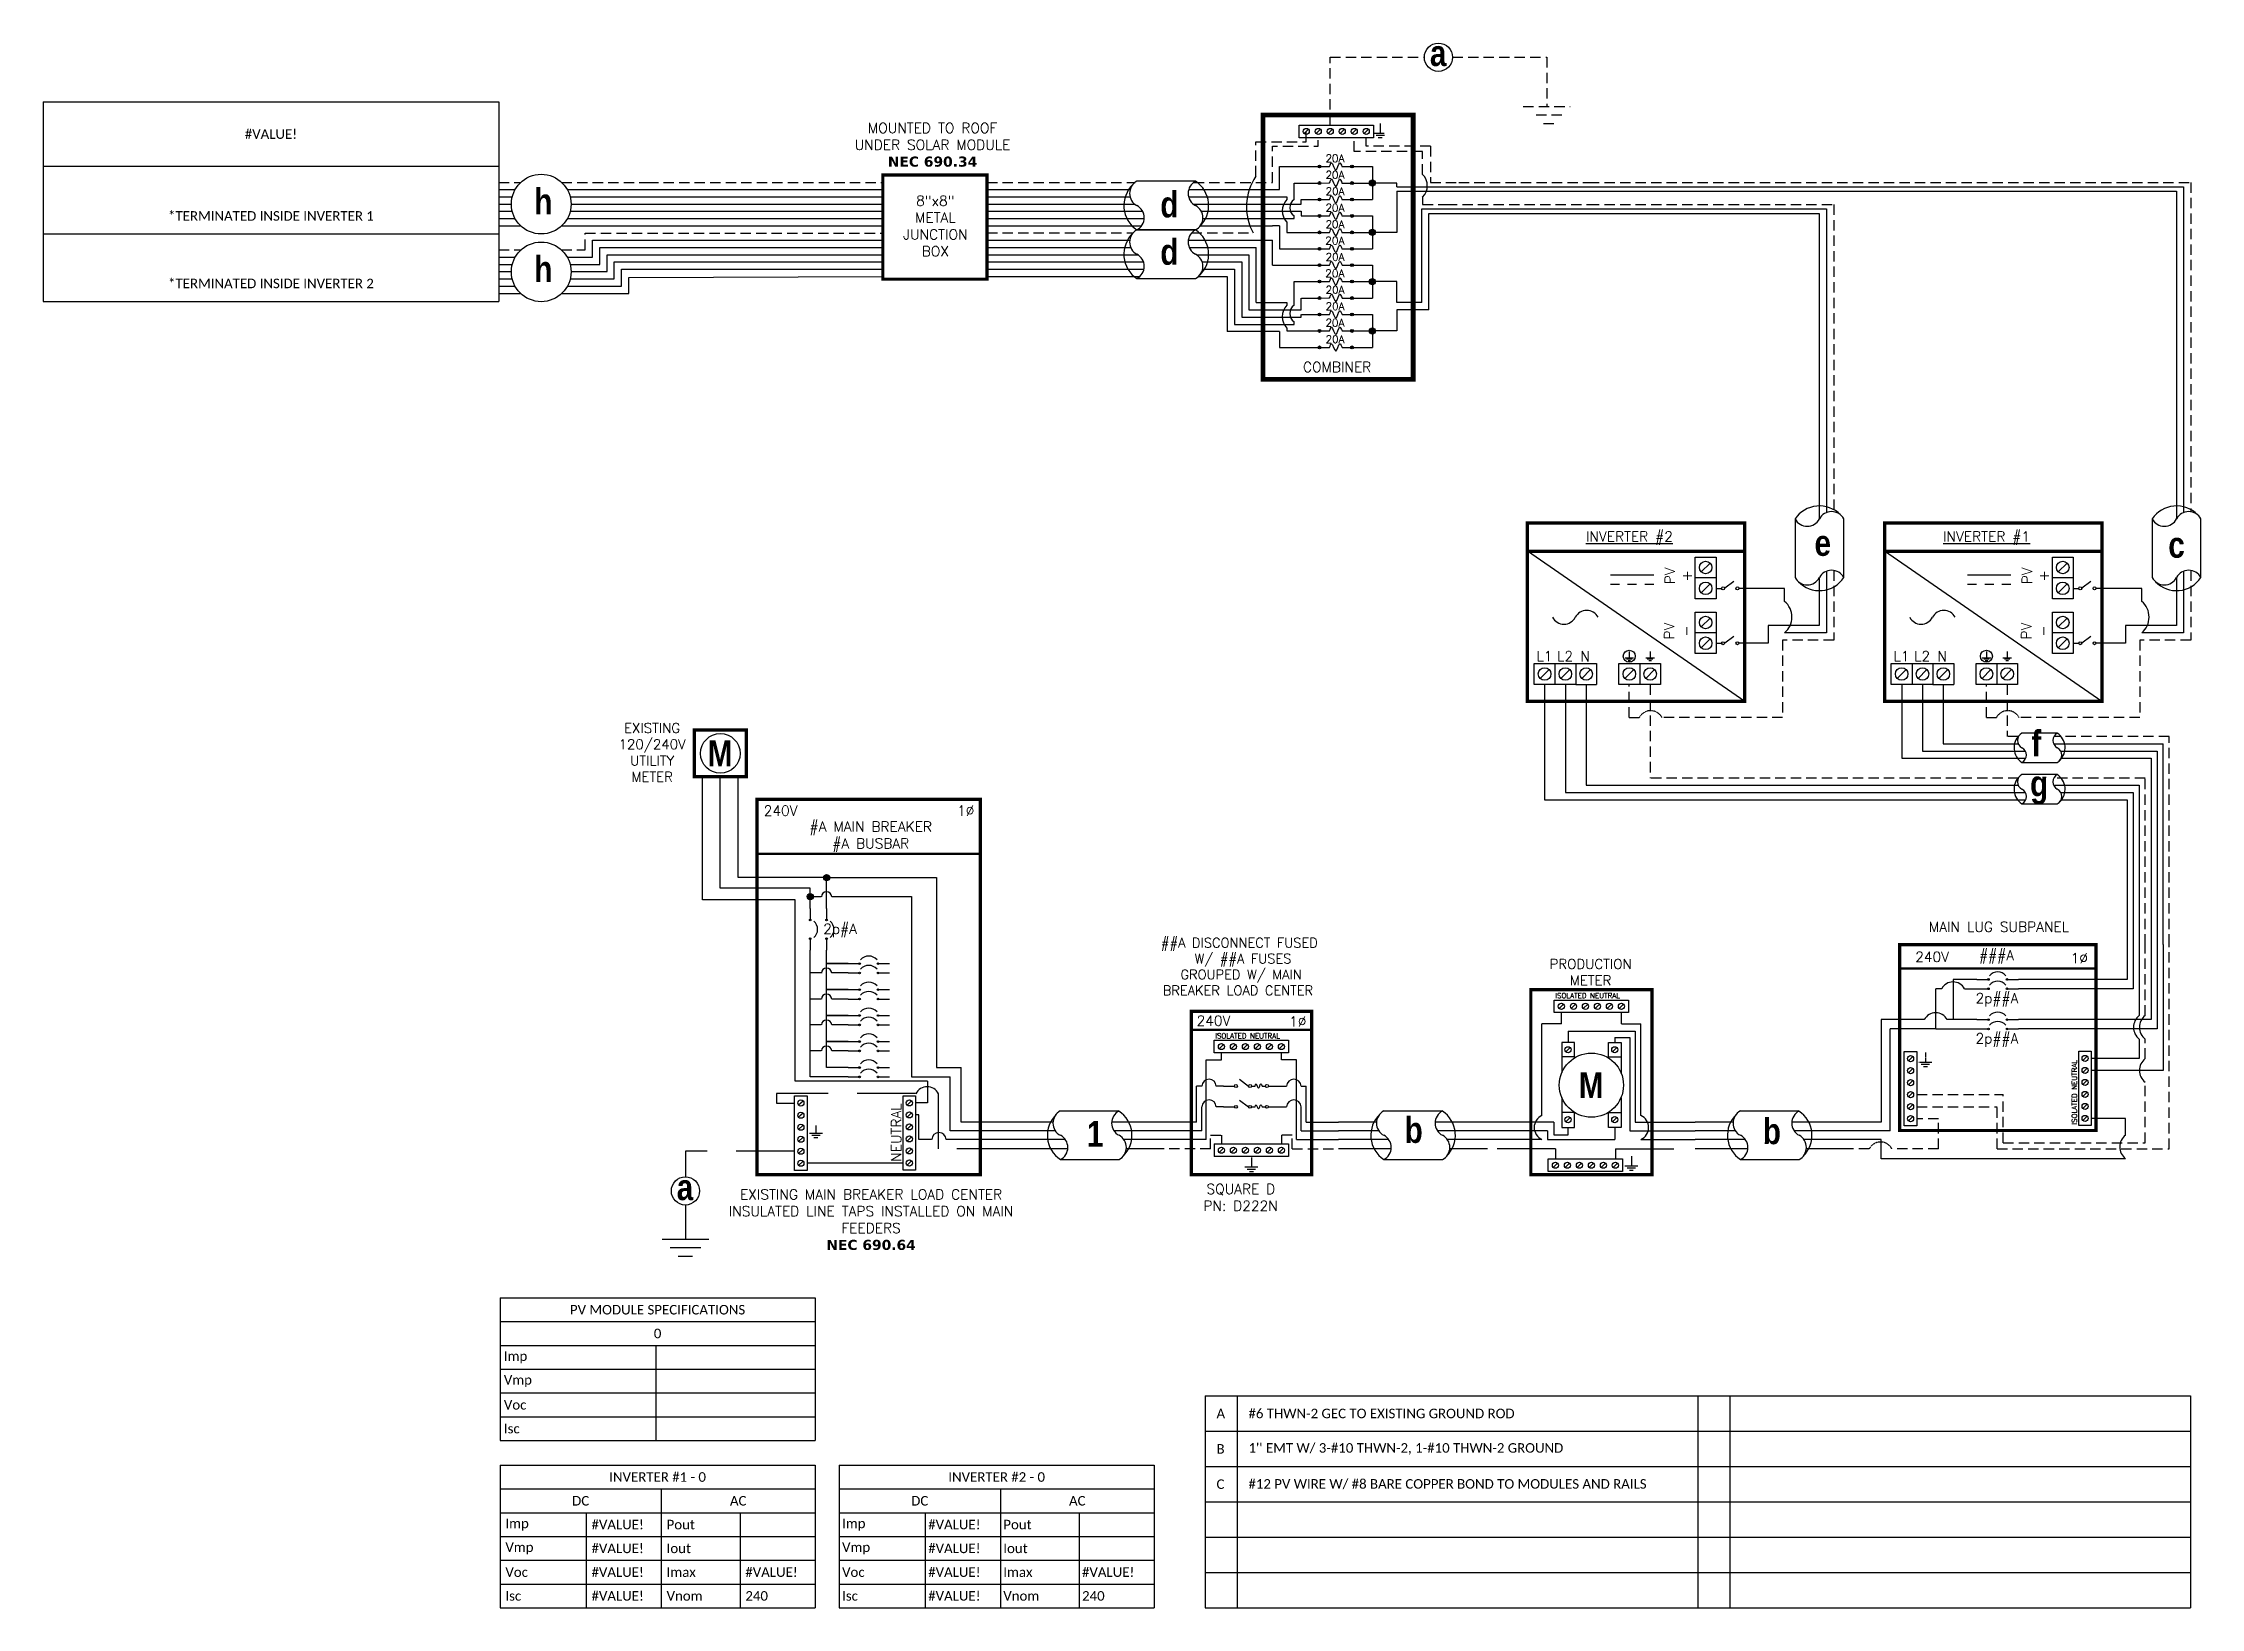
# Model space of a CAD drawing. Header units: feet. Extents: x 7090 to 7872, y 14552 to 15119.
import ezdxf

# ---------------------------------------------------------------- set-up
doc = ezdxf.new("R2010")
doc.units = ezdxf.units.FT
doc.header["$MEASUREMENT"] = 0
doc.linetypes.add('HIDDEN', pattern=[0.375, 0.25, -0.125])
for name, color, linetype in [('ONE LINE BLOCKS', 7, 'Continuous'), ('TABLES', 7, 'Continuous'), ('TEXT', 7, 'Continuous'), ('Z - TITLEBLOCK TXT', 7, 'Continuous')]:
    doc.layers.add(name, color=color, linetype=linetype)
doc.styles.add('ONE LINE TXT', font='techb___.ttf')
doc.styles.get("Standard").update_dxf_attribs({"font": 'simplex.shx'})

msp = doc.modelspace()

# ---------------------------------------------------------------- texts
at = {"layer": 'TABLES', "color": 1, "linetype": 'Continuous'}
for s, height, p in [('20A', 2.778, (7554.84, 15075.55)), ('20A', 2.778, (7554.84, 15069.58)), ('20A', 2.778, (7554.86, 15063.66)), ('20A', 2.778, (7554.84, 15057.66)), ('20A', 2.778, (7554.84, 15051.7)), ('20A', 2.778, (7554.79, 15045.74)), ('20A', 2.778, (7554.86, 15039.83)), ('20A', 2.778, (7554.86, 15039.83)), ('20A', 2.778, (7554.81, 15033.87)), ('20A', 2.778, (7554.86, 15027.91)), ('20A', 2.778, (7554.86, 15021.95)), ('20A', 2.778, (7554.84, 15015.99)), ('20A', 2.778, (7554.86, 15010.03)), ('%%UINVERTER #2', 3.6576, (7649.27, 14938.09)), ('%%UINVERTER #1', 3.6576, (7778.7, 14938.09))]:
    msp.add_text(s, height=height, dxfattribs=at).set_placement(p)
at = {"layer": 'TEXT', "color": 1, "attachment_point": 5}
for s, width, gutter_width, insert, char_height in [(' \\PMOUNTED TO ROOF \\PUNDER SOLAR MODULE\\P{\\fVerdana|b1|i0|c0|p34;NEC 690.34}', 70.2138, 7.17, (7412.44, 15084.87), 3.6576), ('8"x8" METAL JUNCTION BOX ', 0.4767, 7.17, (7413.46, 15052.43), 3.6576), ('COMBINER', 1.1897, 7.17, (7559.08, 15001.33), 3.658), ('L1', 0.1481, 0.75, (7634.22, 14896.52), 3.658), ('L2', 0.1481, 0.75, (7641.68, 14896.55), 3.658), ('N', 0.1481, 0.75, (7648.93, 14896.49), 3.66), ('L1', 0.1481, 0.75, (7763.65, 14896.52), 3.658), ('L2', 0.1481, 0.75, (7771.11, 14896.55), 3.658), ('N', 0.1481, 0.75, (7778.36, 14896.49), 3.66)]:
    msp.add_mtext_dynamic_manual_height_columns(s, width=width, gutter_width=gutter_width, heights=[0], dxfattribs=dict(at, insert=insert, char_height=char_height))
at = {"layer": 'TEXT', "color": 1, "char_height": 3.658, "attachment_point": 5, "rotation": 90}
for s, width, insert in [('PV +', 2.8378, (7682.73, 14925.65)), ('PV +', 2.8378, (7812.16, 14925.65)), ('PV -', 2.8013, (7682.5, 14905.67)), ('PV -', 2.8013, (7811.93, 14905.67))]:
    msp.add_mtext_dynamic_manual_height_columns(s, width=width, gutter_width=0.75, heights=[0], dxfattribs=dict(at, insert=insert))
at = {"layer": 'Z - TITLEBLOCK TXT', "color": 1, "linetype": 'Continuous', "char_height": 9.3833, "attachment_point": 1, "style": 'ONE LINE TXT'}
for s, insert in [('{\\W1;\\C256;a}', (7592.71, 15119.76)), ('{\\W1;\\C256;h}', (7268.11, 15066.01)), ('{\\W1;\\C256;d}', (7495, 15064.94)), ('{\\W1;\\C256;d}', (7495, 15047.76)), ('{\\W1;\\C256;h}', (7268.11, 15041.55)), ('{\\W1;\\C256;e}', (7732.09, 14942.29)), ('{\\W1;\\C256;c}', (7860.32, 14941.6)), ('{\\W1;\\C256;f}', (7810.69, 14869.7)), ('{\\W1;\\C256;g}', (7810.23, 14855.12)), ('{\\W1;\\C256;1}', (7468.39, 14728.15)), ('{\\W1;\\C256;b}', (7583.55, 14729.58)), ('{\\W1;\\C256;b}', (7713.36, 14729.12))]:
    msp.add_mtext_dynamic_manual_height_columns(s, width=0.1385, gutter_width=2.13, heights=[0], dxfattribs=dict(at, insert=insert))

# ---------------------------------------------------------------- blocks, each defined once
blk = doc.blocks.new('*T16')
at = {"layer": 'Z - TITLEBLOCK TXT', "color": 0, "lineweight": -2, "transparency": 16777216}
for p, q in [((0, 0), (165.11, 0)), ((0, 0), (0, -72.27)), ((165.11, 0), (165.11, -72.27)), ((0, -23.32), (165.11, -23.32)), ((0, -47.8), (165.11, -47.8)), ((0, -72.27), (165.11, -72.27))]:
    blk.add_line(p, q, dxfattribs=at)
at = {"layer": 'Z - TITLEBLOCK TXT', "color": 0, "linetype": 'Continuous', "transparency": 16777216, "char_height": 3.4544, "width": 156.9097, "attachment_point": 5}
for s, insert in [('{\\fCalibri|b0|i0|c0;#VALUE!', (82.56, -11.66)), ('{\\fCalibri|b0|i0|c0;^J^J*TERMINATED INSIDE INVERTER 1', (82.56, -35.56)), ('{\\fCalibri|b0|i0|c0;^J^J*TERMINATED INSIDE INVERTER 2', (82.56, -60.03))]:
    blk.add_mtext(s, dxfattribs=dict(at, insert=insert))
blk = doc.blocks.new('*U20')
at = {"layer": 'ONE LINE BLOCKS', "linetype": 'Continuous'}
h = blk.add_hatch(color=1, dxfattribs=at)
h.dxf.hatch_style = 1
edge = h.paths.add_edge_path()
edge.add_arc((32.25, -12.65), 0.291, 0, 360)
h = blk.add_hatch(color=1, dxfattribs=at)
h.dxf.hatch_style = 1
edge = h.paths.add_edge_path()
edge.add_arc((38.92, -12.65), 0.291, 0, 360)
h = blk.add_hatch(color=1, dxfattribs=at)
h.dxf.hatch_style = 1
edge = h.paths.add_edge_path()
edge.add_arc((32.25, -16.02), 0.291, 0, 360)
h = blk.add_hatch(color=1, dxfattribs=at)
h.dxf.hatch_style = 1
edge = h.paths.add_edge_path()
edge.add_arc((38.92, -16.02), 0.291, 0, 360)
h = blk.add_hatch(color=1, dxfattribs=at)
h.dxf.hatch_style = 1
edge = h.paths.add_edge_path()
edge.add_arc((32.25, -27.21), 0.291, 0, 360)
h = blk.add_hatch(color=1, dxfattribs=at)
h.dxf.hatch_style = 1
edge = h.paths.add_edge_path()
edge.add_arc((32.25, -30.59), 0.291, 0, 360)
h = blk.add_hatch(color=1, dxfattribs=at)
h.dxf.hatch_style = 1
edge = h.paths.add_edge_path()
edge.add_arc((38.92, -27.21), 0.291, 0, 360)
h = blk.add_hatch(color=1, dxfattribs=at)
h.dxf.hatch_style = 1
edge = h.paths.add_edge_path()
edge.add_arc((38.92, -30.59), 0.291, 0, 360)
at = {"color": 7, "linetype": 'Continuous'}
for p, q in [((82.46, 0), (82.46, -12.65)), ((91.16, 0), (91.16, -27.21)), ((28.05, -12.65), (19.39, -12.65)), ((19.39, -12.65), (19.39, -27.21)), ((82.46, -12.65), (43.12, -12.65)), ((8.98, -27.21), (-6.7, -27.21)), ((-6.7, -27.21), (-6.7, -64.37)), ((28.05, -27.21), (17.22, -27.21)), ((91.16, -27.21), (43.12, -27.21)), ((-6.7, -64.37), (-20.02, -64.37))]:
    blk.add_line(p, q, dxfattribs=at)
at = {"color": 10, "linetype": 'Continuous'}
for p, q in [((84.64, 0), (84.64, -16.02)), ((93.34, 0), (93.34, -30.59)), ((13.1, -30.59), (13.1, -16.02)), ((15.27, -16.02), (13.1, -16.02)), ((23.51, -16.02), (28.05, -16.02)), ((84.64, -16.02), (43.12, -16.02)), ((13.1, -30.59), (-3.41, -30.59)), ((-3.41, -67.54), (-3.41, -30.59)), ((13.1, -30.59), (28.05, -30.59)), ((93.34, -30.59), (43.12, -30.59)), ((-3.41, -67.54), (-20.02, -67.54))]:
    blk.add_line(p, q, dxfattribs=at)
at = {"color": 253, "linetype": 'Continuous'}
for p, q in [((86.81, 0), (86.81, -25.72)), ((95.51, 0), (95.51, -45.61)), ((86.81, -34.27), (86.81, -41.26)), ((86.81, -41.26), (69.51, -41.26)), ((95.51, -45.61), (69.51, -45.61)), ((81.85, -63.01), (69.51, -63.01)), ((81.85, -69.04), (81.85, -63.01)), ((-6.7, -70.59), (-20.02, -70.59)), ((-6.7, -77.59), (-6.7, -70.59)), ((81.85, -77.59), (-6.7, -77.59))]:
    blk.add_line(p, q, dxfattribs=at)
at = {"color": 10, "linetype": 'Continuous'}
blk.add_arc((19.39, -18.18), 4.65, 27.66392, 152.33608, dxfattribs=at)
at = {"color": 7, "linetype": 'Continuous'}
blk.add_arc((13.1, -29.37), 4.65, 27.66392, 152.33608, dxfattribs=at)
at = {"color": 253, "linetype": 'Continuous'}
for centre in [(90.39, -29.99), (85.42, -73.31)]:
    blk.add_arc(centre, 5.58, 129.92155, 230.07845, dxfattribs=at)
at = {"layer": 'ONE LINE BLOCKS', "lineweight": 50}
blk.add_line((0, -8.7), (71.17, -8.7), dxfattribs=at)
at = {"layer": 'ONE LINE BLOCKS', "lineweight": 50, "const_width": 1.19}
blk.add_lwpolyline([(0, -67.37), (0, 0), (71.17, 0), (71.17, -67.37)], close=True, dxfattribs=at)
at = {"layer": 'TEXT', "color": 92, "linetype": 'HIDDEN', "ltscale": 15}
for p, q in [((88.99, -25.72), (88.99, 0)), ((97.69, -74.03), (97.69, 0)), ((88.99, -41.34), (88.99, -34.27)), ((6.27, -54.39), (37.56, -54.39)), ((37.56, -71.85), (37.56, -54.39)), ((88.99, -71.85), (88.99, -49.89)), ((6.27, -58.74), (35.36, -58.74)), ((35.36, -74.03), (35.36, -58.74)), ((14.11, -63.09), (6.27, -63.09)), ((14.11, -74.03), (14.11, -63.09)), ((-11.01, -74.03), (-20.02, -74.03)), ((14.11, -74.03), (-2.77, -74.03)), ((35.36, -74.03), (97.69, -74.03)), ((37.56, -71.85), (88.99, -71.85))]:
    blk.add_line(p, q, dxfattribs=at)
at = {"layer": 'TEXT', "color": 92, "linetype": 'HIDDEN', "flags": 128}
for points in [[(7.04, -42.61), (11.72, -42.61)], [(10.91, -43.48), (7.85, -43.48)], [(10.1, -44.35), (8.66, -44.35)], [(9.38, -39.11), (9.38, -42.61)]]:
    blk.add_lwpolyline(points, dxfattribs=at)
at = {"layer": 'TEXT', "color": 92, "linetype": 'Continuous', "ltscale": 4}
for centre in [(92.46, -29.99), (92.46, -45.61)]:
    blk.add_arc(centre, 5.51, 129.05896, 230.94104, dxfattribs=at)
at = {"layer": 'TEXT', "color": 92, "linetype": 'HIDDEN', "ltscale": 0.3}
blk.add_arc((-6.89, -76.19), 4.65, 27.66392, 152.33608, dxfattribs=at)
at = {"layer": 'Z - TITLEBLOCK TXT', "color": 1, "linetype": 'Continuous'}
for p, q in [((1.73, -65.68), (1.73, -38.74)), ((1.73, -38.74), (6.27, -38.74)), ((6.27, -38.74), (6.27, -65.68)), ((64.97, -65.61), (64.97, -38.67)), ((64.97, -38.67), (69.51, -38.67)), ((69.51, -38.67), (69.51, -65.61)), ((6.27, -65.68), (1.73, -65.68)), ((69.51, -65.61), (64.97, -65.61))]:
    blk.add_line(p, q, dxfattribs=at)
at = {"layer": 'Z - TITLEBLOCK TXT', "color": 4, "linetype": 'Continuous'}
for p, q in [((4.79, -40.55), (3.22, -42.12)), ((4.79, -44.9), (3.22, -46.47)), ((68.02, -40.48), (66.45, -42.05)), ((68.02, -44.83), (66.45, -46.4)), ((4.79, -49.25), (3.22, -50.82)), ((4.79, -53.6), (3.22, -55.17)), ((68.02, -49.18), (66.45, -50.75)), ((68.02, -53.53), (66.45, -55.1)), ((4.79, -57.95), (3.22, -59.52)), ((4.79, -62.3), (3.22, -63.87)), ((68.02, -57.88), (66.45, -59.45)), ((68.02, -62.23), (66.45, -63.8))]:
    blk.add_line(p, q, dxfattribs=at)
at = {"layer": 'Z - TITLEBLOCK TXT', "color": 1, "linetype": 'Continuous', "flags": 128}
for points in [[(28.05, -12.65), (32.25, -12.65)], [(28.05, -12.65), (32.25, -12.65)], [(38.92, -12.65), (43.12, -12.65)], [(28.05, -16.02), (32.25, -16.02)], [(28.05, -16.02), (32.25, -16.02)], [(38.92, -16.02), (43.12, -16.02)], [(28.05, -27.21), (32.25, -27.21)], [(28.05, -27.21), (32.25, -27.21)], [(28.05, -30.59), (32.25, -30.59)], [(28.05, -30.59), (32.25, -30.59)], [(38.92, -27.21), (43.12, -27.21)], [(38.92, -30.59), (43.12, -30.59)]]:
    blk.add_lwpolyline(points, dxfattribs=at)
at = {"layer": 'Z - TITLEBLOCK TXT', "color": 1, "linetype": 'Continuous'}
for centre in [(32.25, -12.65), (38.92, -12.65), (32.25, -16.02), (38.92, -16.02), (32.25, -27.21), (32.25, -30.59), (38.92, -27.21), (38.92, -30.59)]:
    blk.add_circle(centre, 0.291, dxfattribs=at)
at = {"layer": 'Z - TITLEBLOCK TXT', "color": 4, "linetype": 'Continuous'}
for centre in [(4, -41.33), (4, -45.69), (67.24, -41.26), (67.24, -45.61), (4, -50.04), (4, -54.39), (67.24, -49.96), (67.24, -54.31), (4, -58.74), (4, -63.09), (67.24, -58.66), (67.24, -63.01)]:
    blk.add_circle(centre, 1.11, dxfattribs=at)
at = {"layer": 'Z - TITLEBLOCK TXT', "color": 1, "linetype": 'Continuous'}
for centre in [(35.58, -13.84), (35.58, -17.22), (35.58, -28.4), (35.58, -31.78)]:
    blk.add_arc(centre, 3.93, 40.3392, 139.6608, dxfattribs=at)
at = {"layer": 'TABLES', "color": 1, "linetype": 'Continuous'}
for p in [(27.55, -21.26), (27.55, -35.82)]:
    blk.add_text('2p##A', height=3.658, dxfattribs=at).set_placement(p)
at = {"layer": 'TABLES', "color": 4, "linetype": 'Continuous'}
blk.add_text('ISOLATED NEUTRAL', height=1.8743, rotation=90, dxfattribs=at).set_placement((64.31, -65.25))
at = {"layer": 'TEXT', "color": 1, "attachment_point": 5}
for s, width, gutter_width, insert, char_height in [('MAIN LUG SUBPANEL ', 62.3984, 7.17, (36.04, 6.43), 3.6576), ('240V', 0.1481, 0.75, (11.79, -4.45), 3.658), ('###A', 0.1481, 0.75, (35.17, -4.45), 3.658), ('1∅', 0.1481, 0.75, (65.15, -4.96), 3.658)]:
    blk.add_mtext_dynamic_manual_height_columns(s, width=width, gutter_width=gutter_width, heights=[0], dxfattribs=dict(at, insert=insert, char_height=char_height))
blk = doc.blocks.new('M_METER PAN')
at = {"color": 253, "linetype": 'Continuous'}
for p, q in [((4.73, 8.02), (4.73, 8.75)), ((8.59, 8.02), (8.59, 8.75)), ((4.73, 8.02), (3.48, 8.02)), ((3.48, 2.14), (3.48, 8.02)), ((8.59, 8.02), (9.84, 8.02)), ((9.84, 2.14), (9.84, 8.02)), ((3.48, 0.61), (0, 0.61)), ((9.84, 0.61), (13.32, 0.61))]:
    blk.add_line(p, q, dxfattribs=at)
at = {"color": 7, "linetype": 'Continuous'}
for p, q in [((5.16, 7.56), (5.16, 6.82)), ((5.16, 7.56), (9.47, 7.56)), ((9.47, 7.56), (9.47, 1.71)), ((4.25, 1.71), (0, 1.71)), ((4.25, 1.71), (4.25, 0.9)), ((9.47, 1.71), (13.32, 1.71)), ((4.25, 0.9), (5.16, 0.9)), ((5.16, 0.9), (5.16, 1.37))]:
    blk.add_line(p, q, dxfattribs=at)
at = {"color": 10, "linetype": 'Continuous'}
for p, q in [((8.16, 7.14), (8.16, 6.82)), ((8.16, 7.14), (9.12, 7.14)), ((9.12, 7.14), (9.12, 1.15)), ((3.83, 1.15), (0, 1.15)), ((3.83, 1.15), (3.83, 0.61)), ((3.83, 0.61), (8.16, 0.61)), ((8.16, 1.37), (8.16, 0.61)), ((9.12, 1.15), (13.32, 1.15))]:
    blk.add_line(p, q, dxfattribs=at)
at = {"color": 1, "linetype": 'Continuous'}
for p, q in [((5.57, 5.9), (4.76, 5.9)), ((7.76, 5.9), (8.56, 5.9)), ((5.57, 2.33), (4.76, 2.33)), ((7.76, 2.33), (8.56, 2.33))]:
    blk.add_line(p, q, dxfattribs=at)
at = {"color": 253, "linetype": 'Continuous'}
for centre, start, end in [((3.82, 1.37), 113.9997, 246.0003), ((9.5, 1.37), 293.9997, 66.0003)]:
    blk.add_arc(centre, 0.835, start, end, dxfattribs=at)
at = {"layer": 'ONE LINE BLOCKS', "lineweight": 50, "const_width": 0.21}
blk.add_lwpolyline([(2.77, -1.65), (2.77, 10.22), (10.55, 10.22), (10.55, -1.65)], close=True, dxfattribs=at)
at = {"layer": 'TEXT', "color": 92, "linetype": 'HIDDEN', "ltscale": 15}
for p, q in [((4.35, 0), (0, 0)), ((4.35, 0), (4.35, -0.65)), ((8.2, 0), (8.2, -0.65)), ((8.2, 0), (13.32, 0))]:
    blk.add_line(p, q, dxfattribs=at)
at = {"layer": 'TEXT', "color": 92, "linetype": 'Continuous', "flags": 128}
for points in [[(8.81, -1.08), (9.64, -1.08)], [(9.5, -1.23), (8.96, -1.23)], [(9.35, -1.38), (9.1, -1.38)], [(9.23, -0.46), (9.23, -1.08)]]:
    blk.add_lwpolyline(points, dxfattribs=at)
at = {"layer": 'TEXT', "linetype": 'Continuous'}
blk.add_circle((6.66, 4.09), 2.06, dxfattribs=at)
at = {"layer": 'Z - TITLEBLOCK TXT', "color": 1, "linetype": 'Continuous'}
for p, q in [((4.27, 8.75), (4.27, 9.55)), ((4.27, 9.55), (9.05, 9.55)), ((9.05, 8.75), (4.27, 8.75)), ((9.05, 9.55), (9.05, 8.75)), ((4.76, 6.82), (4.76, 4.89)), ((5.57, 6.82), (4.76, 6.82)), ((5.57, 5.84), (5.57, 6.82)), ((7.76, 5.84), (7.76, 6.82)), ((7.76, 6.82), (8.56, 6.82)), ((8.56, 6.82), (8.56, 4.89)), ((4.76, 3.3), (4.76, 1.37)), ((8.56, 3.3), (8.56, 1.37)), ((5.57, 1.37), (5.57, 2.35)), ((7.76, 1.37), (7.76, 2.35)), ((4.76, 1.37), (5.57, 1.37)), ((8.56, 1.37), (7.76, 1.37)), ((3.89, -1.45), (3.89, -0.65)), ((3.89, -0.65), (8.66, -0.65)), ((8.66, -0.65), (8.66, -1.45)), ((8.66, -1.45), (3.89, -1.45))]:
    blk.add_line(p, q, dxfattribs=at)
at = {"layer": 'Z - TITLEBLOCK TXT', "color": 4, "linetype": 'Continuous'}
for p, q in [((4.87, 9.29), (4.6, 9.01)), ((5.64, 9.29), (5.37, 9.01)), ((6.42, 9.29), (6.14, 9.01)), ((7.19, 9.29), (6.91, 9.01)), ((7.96, 9.29), (7.68, 9.01)), ((8.73, 9.29), (8.45, 9.01)), ((5.3, 6.5), (5.02, 6.22)), ((8.3, 6.5), (8.02, 6.22)), ((5.3, 2.01), (5.02, 1.73)), ((8.3, 2.01), (8.02, 1.73)), ((4.49, -0.91), (4.21, -1.19)), ((5.26, -0.91), (4.98, -1.19)), ((6.03, -0.91), (5.75, -1.19)), ((6.8, -0.91), (6.52, -1.19)), ((7.57, -0.91), (7.29, -1.19)), ((8.34, -0.91), (8.06, -1.19))]:
    blk.add_line(p, q, dxfattribs=at)
for centre in [(4.73, 9.15), (5.51, 9.15), (6.28, 9.15), (7.05, 9.15), (7.82, 9.15), (8.59, 9.15), (5.16, 6.36), (8.16, 6.36), (5.16, 1.87), (8.16, 1.87), (4.35, -1.05), (5.12, -1.05), (5.89, -1.05), (6.66, -1.05), (7.43, -1.05), (8.2, -1.05)]:
    blk.add_circle(centre, 0.197, dxfattribs=at)
at = {"layer": 'TABLES', "color": 4, "linetype": 'Continuous'}
blk.add_text('ISOLATED NEUTRAL', height=0.3321, dxfattribs=at).set_placement((4.34, 9.67))
at = {"layer": 'TEXT', "color": 1, "insert": (6.61, 11.34), "char_height": 0.6278, "attachment_point": 5}
blk.add_mtext_dynamic_manual_height_columns('PRODUCTION METER', width=1.3203, gutter_width=7.17, heights=[0], dxfattribs=at)
at = {"layer": 'Z - TITLEBLOCK TXT', "color": 253, "linetype": 'Continuous', "style": 'ONE LINE TXT'}
blk.add_text('M', height=1.66, dxfattribs=at).set_placement((5.85, 3.26))
blk = doc.blocks.new('*U19')
at = {"color": 0}
blk.add_blockref('M_METER PAN', (0, 0), dxfattribs=at)
blk = doc.blocks.new('M_MAIN DISCONNECT')
at = {"color": 253, "linetype": 'Continuous'}
for p, q in [((10.94, -17.67), (10.94, -15.06)), ((32.69, -17.67), (32.69, -15.06)), ((5.45, -46.43), (5.45, -17.67)), ((5.45, -17.67), (10.94, -17.67)), ((38.18, -17.67), (32.69, -17.67)), ((38.18, -46.43), (38.18, -17.67)), ((5.45, -46.43), (-9.78, -46.43)), ((38.18, -46.43), (53.41, -46.43))]:
    blk.add_line(p, q, dxfattribs=at)
at = {"color": 7, "linetype": 'Continuous'}
for p, q in [((1.95, -40.22), (1.95, -27.1)), ((3.81, -27.1), (1.95, -27.1)), ((11.72, -27.1), (9.09, -27.1)), ((31.91, -27.1), (34.54, -27.1)), ((39.82, -27.1), (41.69, -27.1)), ((41.69, -40.22), (41.69, -27.1)), ((1.95, -40.22), (-9.78, -40.22)), ((41.69, -40.22), (53.41, -40.22))]:
    blk.add_line(p, q, dxfattribs=at)
at = {"color": 1, "linetype": 'Continuous'}
for p, q in [((21.88, -27.1), (23.12, -27.1)), ((25.67, -27.11), (26.91, -27.11)), ((21.88, -34.64), (23.12, -34.64)), ((25.67, -34.64), (26.91, -34.64))]:
    blk.add_line(p, q, dxfattribs=at)
at = {"color": 10, "linetype": 'Continuous'}
for p, q in [((3.81, -43.39), (3.81, -34.64)), ((11.72, -34.64), (9.09, -34.64)), ((31.91, -34.64), (34.54, -34.64)), ((39.82, -43.39), (39.82, -34.64)), ((3.81, -43.39), (-9.78, -43.39)), ((39.82, -43.39), (53.41, -43.39))]:
    blk.add_line(p, q, dxfattribs=at)
at = {"color": 7, "linetype": 'Continuous'}
for centre in [(6.45, -27.26), (37.18, -27.26)]:
    blk.add_arc(centre, 2.64, 3.28193, 176.71807, dxfattribs=at)
at = {"color": 10, "linetype": 'Continuous'}
for centre in [(6.45, -34.79), (37.18, -34.79)]:
    blk.add_arc(centre, 2.64, 3.28193, 176.71807, dxfattribs=at)
at = {"color": 1, "linetype": 'Continuous'}
for points in [[(23.12, -27.1), (23.5, -26.34), (24.4, -27.87), (25.22, -26.34), (25.67, -27.11)], [(23.12, -34.64), (23.5, -33.88), (24.4, -35.4), (25.22, -33.88), (25.67, -34.64)]]:
    blk.add_spline(points, degree=3, dxfattribs=at)
at = {"layer": 'ONE LINE BLOCKS', "lineweight": 50}
blk.add_line((0, -6.77), (43.61, -6.77), dxfattribs=at)
at = {"layer": 'ONE LINE BLOCKS', "lineweight": 50, "const_width": 1.19}
blk.add_lwpolyline([(0, -59.17), (0, 0), (43.61, 0), (43.61, -59.17)], close=True, dxfattribs=at)
at = {"layer": 'TEXT', "color": 92, "linetype": 'HIDDEN', "ltscale": 15}
for p, q in [((7.03, -49.88), (7.03, -44.94)), ((7.03, -44.94), (10.94, -44.94)), ((10.94, -44.94), (10.94, -48.08)), ((36.6, -44.94), (32.69, -44.94)), ((32.69, -44.94), (32.69, -48.08)), ((36.6, -49.88), (36.6, -44.94)), ((7.03, -49.88), (-9.78, -49.88)), ((36.6, -49.88), (53.41, -49.88))]:
    blk.add_line(p, q, dxfattribs=at)
at = {"layer": 'TEXT', "color": 92, "linetype": 'Continuous', "flags": 128}
for points in [[(21.82, -52.94), (21.82, -56.44)], [(19.48, -56.44), (24.16, -56.44)], [(23.35, -57.31), (20.29, -57.31)], [(22.53, -58.18), (21.1, -58.18)]]:
    blk.add_lwpolyline(points, dxfattribs=at)
at = {"layer": 'Z - TITLEBLOCK TXT', "color": 1, "linetype": 'Continuous'}
for p, q in [((8.34, -15.06), (8.34, -10.52)), ((8.34, -10.52), (35.29, -10.52)), ((35.29, -15.06), (8.34, -15.06)), ((35.29, -10.52), (35.29, -15.06)), ((11.72, -27.1), (15.64, -27.1)), ((17.54, -24.65), (20.8, -27.1)), ((27.99, -27.11), (31.91, -27.11)), ((11.72, -34.64), (15.64, -34.64)), ((17.54, -32.19), (20.8, -34.63)), ((27.99, -34.64), (31.91, -34.64)), ((8.34, -48.08), (35.29, -48.08)), ((8.34, -48.08), (8.34, -52.62)), ((35.29, -52.62), (8.34, -52.62)), ((35.29, -48.08), (35.29, -52.62))]:
    blk.add_line(p, q, dxfattribs=at)
at = {"layer": 'Z - TITLEBLOCK TXT', "color": 4, "linetype": 'Continuous'}
for p, q in [((11.73, -12), (10.15, -13.58)), ((16.08, -12), (14.5, -13.58)), ((20.43, -12), (18.86, -13.58)), ((24.78, -12), (23.21, -13.58)), ((29.13, -12), (27.56, -13.58)), ((33.48, -12), (31.91, -13.58)), ((11.73, -49.56), (10.15, -51.13)), ((16.08, -49.56), (14.5, -51.13)), ((20.43, -49.56), (18.86, -51.13)), ((24.78, -49.56), (23.21, -51.13)), ((29.13, -49.56), (27.56, -51.13)), ((33.48, -49.56), (31.91, -51.13))]:
    blk.add_line(p, q, dxfattribs=at)
for centre in [(10.94, -12.79), (15.29, -12.79), (19.64, -12.79), (23.99, -12.79), (28.34, -12.79), (32.69, -12.79), (10.94, -50.35), (15.29, -50.35), (19.64, -50.35), (23.99, -50.35), (28.34, -50.35), (32.69, -50.35)]:
    blk.add_circle(centre, 1.11, dxfattribs=at)
at = {"layer": 'Z - TITLEBLOCK TXT', "color": 1, "linetype": 'Continuous'}
for centre in [(16.18, -27.1), (21.34, -27.1), (27.45, -27.11), (16.18, -34.64), (21.34, -34.64), (27.45, -34.64)]:
    blk.add_circle(centre, 0.541, dxfattribs=at)
at = {"layer": 'TABLES', "color": 4, "linetype": 'Continuous'}
blk.add_text('ISOLATED NEUTRAL', height=1.8743, dxfattribs=at).set_placement((8.7, -9.86))
at = {"layer": 'TEXT', "color": 1}
for s, width, gutter_width, heights, insert, char_height, attachment_point in [('\\A1;\\pi4.2812;##A DISCONNECT FUSED \\P\\pi16.454;W/ ##A FUSES\\P\\pi11.355;GROUPED W/ MAIN \\P\\pi4.9392;BREAKER LOAD CENTER', 71.8931, 92.23, [24.13], (-15.26, 26.55), 3.4544, 1), ('240V', 0.1481, 0.75, [0], (8.07, -3.44), 3.658, 5), ('1∅', 0.1481, 0.75, [0], (38.63, -3.74), 3.658, 5), ('\\A1;\\pi3.6942,t21.982;SQUARE D\\P\\pi2.5621,t20.85;PN: D222N', 35.0816, 28.88, [13.54], (1.84, -62.59), 3.6576, 1)]:
    blk.add_mtext_dynamic_manual_height_columns(s, width=width, gutter_width=gutter_width, heights=heights, dxfattribs=dict(at, insert=insert, char_height=char_height, attachment_point=attachment_point))
blk = doc.blocks.new('*U18')
blk.add_blockref('M_MAIN DISCONNECT', (0, 0))
blk = doc.blocks.new('*U9')
at = {"color": 7, "linetype": 'Continuous'}
for p, q in [((2.44, 1.71), (0, 1.71)), ((6.67, 2.43), (2.91, 2.43)), ((9.57, 1.71), (6.2, 1.71)), ((2.91, -0.69), (6.67, -0.69))]:
    blk.add_line(p, q, dxfattribs=at)
at = {"color": 10, "linetype": 'Continuous'}
for p, q in [((2.59, 1.15), (0, 1.15)), ((9.57, 1.15), (6.35, 1.15))]:
    blk.add_line(p, q, dxfattribs=at)
at = {"color": 253, "linetype": 'Continuous'}
for p, q in [((3.21, 0.61), (0, 0.61)), ((9.57, 0.61), (6.97, 0.61))]:
    blk.add_line(p, q, dxfattribs=at)
at = {"color": 7, "linetype": 'Continuous'}
for centre, start, end in [((3.94, 0.87), 133.9732, 236.4265), ((5.63, 0.87), 313.9732, 56.4265)]:
    blk.add_arc(centre, 1.87, start, end, dxfattribs=at)
at = {"layer": 'TEXT', "color": 92, "linetype": 'HIDDEN', "ltscale": 15}
for p, q in [((3.37, 0), (0, 0)), ((9.57, 0), (7.14, 0))]:
    blk.add_line(p, q, dxfattribs=at)
at = {"layer": 'Z - TITLEBLOCK TXT', "linetype": 'Continuous'}
for centre, start, end in [((3.31, 1.65), 117.6639, 242.3361), ((7.08, 1.65), 117.6639, 242.3361), ((2.5, 0.09), 297.6639, 62.3361), ((6.26, 0.09), 297.6639, 62.3361)]:
    blk.add_arc(centre, 0.882, start, end, dxfattribs=at)
blk = doc.blocks.new('M_LINE TAPS')
at = {"layer": 'ONE LINE BLOCKS', "linetype": 'Continuous'}
h = blk.add_hatch(color=254, dxfattribs=at)
h.dxf.hatch_style = 1
edge = h.paths.add_edge_path()
edge.add_arc((-12.11, 17.42), 0.197, 0, 360)
h = blk.add_hatch(color=254, dxfattribs=at)
h.dxf.hatch_style = 1
edge = h.paths.add_edge_path()
edge.add_arc((-13.16, 16.19), 0.197, 0, 360)
h = blk.add_hatch(color=1, dxfattribs=at)
h.dxf.hatch_style = 1
edge = h.paths.add_edge_path()
edge.add_arc((-13.16, 14.69), 0.0515, 0, 360)
h = blk.add_hatch(color=1, dxfattribs=at)
h.dxf.hatch_style = 1
edge = h.paths.add_edge_path()
edge.add_arc((-12.11, 14.69), 0.0515, 0, 360)
h = blk.add_hatch(color=1, dxfattribs=at)
h.dxf.hatch_style = 1
edge = h.paths.add_edge_path()
edge.add_arc((-13.16, 13.5), 0.0515, 0, 360)
h = blk.add_hatch(color=1, dxfattribs=at)
h.dxf.hatch_style = 1
edge = h.paths.add_edge_path()
edge.add_arc((-12.11, 13.5), 0.0515, 0, 360)
h = blk.add_hatch(color=1, dxfattribs=at)
h.dxf.hatch_style = 1
edge = h.paths.add_edge_path()
edge.add_arc((-9.99, 11.89), 0.0515, 0, 360)
h = blk.add_hatch(color=1, dxfattribs=at)
h.dxf.hatch_style = 1
edge = h.paths.add_edge_path()
edge.add_arc((-9.99, 11.29), 0.0515, 0, 360)
h = blk.add_hatch(color=1, dxfattribs=at)
h.dxf.hatch_style = 1
edge = h.paths.add_edge_path()
edge.add_arc((-8.81, 11.89), 0.0515, 0, 360)
h = blk.add_hatch(color=1, dxfattribs=at)
h.dxf.hatch_style = 1
edge = h.paths.add_edge_path()
edge.add_arc((-8.81, 11.29), 0.0515, 0, 360)
h = blk.add_hatch(color=1, dxfattribs=at)
h.dxf.hatch_style = 1
edge = h.paths.add_edge_path()
edge.add_arc((-9.99, 10.22), 0.0515, 0, 360)
h = blk.add_hatch(color=1, dxfattribs=at)
h.dxf.hatch_style = 1
edge = h.paths.add_edge_path()
edge.add_arc((-8.81, 10.22), 0.0515, 0, 360)
h = blk.add_hatch(color=1, dxfattribs=at)
h.dxf.hatch_style = 1
edge = h.paths.add_edge_path()
edge.add_arc((-9.99, 9.62), 0.0515, 0, 360)
h = blk.add_hatch(color=1, dxfattribs=at)
h.dxf.hatch_style = 1
edge = h.paths.add_edge_path()
edge.add_arc((-9.99, 8.56), 0.0515, 0, 360)
h = blk.add_hatch(color=1, dxfattribs=at)
h.dxf.hatch_style = 1
edge = h.paths.add_edge_path()
edge.add_arc((-8.81, 9.62), 0.0515, 0, 360)
h = blk.add_hatch(color=1, dxfattribs=at)
h.dxf.hatch_style = 1
edge = h.paths.add_edge_path()
edge.add_arc((-8.81, 8.56), 0.0515, 0, 360)
h = blk.add_hatch(color=1, dxfattribs=at)
h.dxf.hatch_style = 1
edge = h.paths.add_edge_path()
edge.add_arc((-9.99, 7.96), 0.0515, 0, 360)
h = blk.add_hatch(color=1, dxfattribs=at)
h.dxf.hatch_style = 1
edge = h.paths.add_edge_path()
edge.add_arc((-9.99, 6.89), 0.0515, 0, 360)
h = blk.add_hatch(color=1, dxfattribs=at)
h.dxf.hatch_style = 1
edge = h.paths.add_edge_path()
edge.add_arc((-8.81, 7.96), 0.0515, 0, 360)
h = blk.add_hatch(color=1, dxfattribs=at)
h.dxf.hatch_style = 1
edge = h.paths.add_edge_path()
edge.add_arc((-8.81, 6.89), 0.0515, 0, 360)
h = blk.add_hatch(color=1, dxfattribs=at)
h.dxf.hatch_style = 1
edge = h.paths.add_edge_path()
edge.add_arc((-9.99, 6.29), 0.0515, 0, 360)
h = blk.add_hatch(color=1, dxfattribs=at)
h.dxf.hatch_style = 1
edge = h.paths.add_edge_path()
edge.add_arc((-8.81, 6.29), 0.0515, 0, 360)
h = blk.add_hatch(color=1, dxfattribs=at)
h.dxf.hatch_style = 1
edge = h.paths.add_edge_path()
edge.add_arc((-9.99, 5.22), 0.0515, 0, 360)
h = blk.add_hatch(color=1, dxfattribs=at)
h.dxf.hatch_style = 1
edge = h.paths.add_edge_path()
edge.add_arc((-9.99, 4.62), 0.0515, 0, 360)
h = blk.add_hatch(color=1, dxfattribs=at)
h.dxf.hatch_style = 1
edge = h.paths.add_edge_path()
edge.add_arc((-8.81, 5.22), 0.0515, 0, 360)
h = blk.add_hatch(color=1, dxfattribs=at)
h.dxf.hatch_style = 1
edge = h.paths.add_edge_path()
edge.add_arc((-8.81, 4.62), 0.0515, 0, 360)
at = {"color": 155, "true_color": 0x647190}
blk.add_line((-16.57, 22.43), (-2.23, 22.43), dxfattribs=at)
at = {"color": 10, "linetype": 'Continuous'}
for p, q in [((-4.18, 1.15), (-4.18, 4.62)), ((-3.46, 4.62), (-3.46, 4.62)), ((0, 1.15), (-4.18, 1.15))]:
    blk.add_line(p, q, dxfattribs=at)
at = {"color": 7, "linetype": 'Continuous'}
for p, q in [((-3.46, 1.71), (-3.46, 5.22)), ((0, 1.71), (-3.46, 1.71))]:
    blk.add_line(p, q, dxfattribs=at)
at = {"color": 253, "linetype": 'Continuous'}
for p, q in [((-6.18, 2.18), (-6.39, 2.18)), ((-6.18, 0.61), (-6.18, 2.18)), ((-5.36, 0.61), (-6.18, 0.61)), ((0, 0.61), (-4.42, 0.61))]:
    blk.add_line(p, q, dxfattribs=at)
at = {"color": 7, "linetype": 'Continuous'}
blk.add_circle((-21.17, -2.7), 0.906, dxfattribs=at)
at = {"color": 253, "linetype": 'Continuous'}
blk.add_arc((-4.89, 0.58), 0.468, 3.2819, 176.7181, dxfattribs=at)
at = {"layer": 'ONE LINE BLOCKS', "lineweight": 50}
blk.add_line((-16.57, 18.95), (-2.23, 18.95), dxfattribs=at)
at = {"layer": 'ONE LINE BLOCKS', "lineweight": 50, "const_width": 0.21}
for points in [[(-20.6, 23.9), (-20.6, 26.89), (-17.26, 26.89), (-17.26, 23.9)], [(-16.57, -1.65), (-16.57, 22.43), (-2.23, 22.43), (-2.23, -1.65)]]:
    blk.add_lwpolyline(points, close=True, dxfattribs=at)
at = {"layer": 'TEXT', "color": 92, "linetype": 'HIDDEN', "ltscale": 15}
for p, q in [((-6.39, 3.55), (-15.33, 3.55)), ((-15.33, 3.55), (-15.33, 2.94)), ((-15.33, 2.94), (-14.16, 2.94)), ((-4.92, 0), (-4.92, 3.55)), ((0, 0), (-4.92, 0)), ((-14.16, -0.15), (-21.17, -0.15)), ((-21.17, -0.15), (-21.17, -1.8)), ((-21.17, -3.61), (-21.17, -5.8))]:
    blk.add_line(p, q, dxfattribs=at)
at = {"layer": 'TEXT', "color": 92, "linetype": 'Continuous', "ltscale": 15}
blk.add_line((-7.19, -0.92), (-13.36, -0.92), dxfattribs=at)
at = {"layer": 'TEXT', "color": 92, "linetype": 'Continuous', "flags": 128}
for points in [[(-12.79, 1.51), (-12.79, 1.01)], [(-13.2, 1.01), (-12.38, 1.01)], [(-12.52, 0.85), (-13.06, 0.85)], [(-12.66, 0.7), (-12.92, 0.7)]]:
    blk.add_lwpolyline(points, dxfattribs=at)
at = {"layer": 'TEXT', "color": 92, "linetype": 'Continuous', "ltscale": 4, "flags": 128}
for points in [[(-22.67, -5.8), (-19.67, -5.8)], [(-20.19, -6.36), (-22.15, -6.36)], [(-20.71, -6.91), (-21.63, -6.91)]]:
    blk.add_lwpolyline(points, dxfattribs=at)
at = {"layer": 'TEXT', "linetype": 'Continuous'}
blk.add_circle((-18.93, 25.39), 1.27, dxfattribs=at)
at = {"layer": 'TEXT', "color": 92, "linetype": 'Continuous', "ltscale": 0.3}
blk.add_arc((-5.65, 3.16), 0.824, 27.6639, 152.3361, dxfattribs=at)
at = {"layer": 'Z - TITLEBLOCK TXT', "color": 253, "linetype": 'Continuous'}
for p, q in [((-20.08, 15.98), (-20.08, 23.9)), ((-14.13, 15.98), (-20.08, 15.98)), ((-14.13, 4.34), (-14.13, 15.98)), ((-5.63, 4.34), (-14.13, 4.34)), ((-5.63, 4.34), (-5.63, 2.95)), ((-5.63, 2.95), (-6.39, 2.95))]:
    blk.add_line(p, q, dxfattribs=at)
at = {"layer": 'Z - TITLEBLOCK TXT', "color": 10, "linetype": 'Continuous'}
for p, q in [((-18.93, 16.74), (-18.93, 23.9)), ((-13.16, 16.74), (-18.93, 16.74)), ((-13.16, 15.43), (-13.16, 16.74)), ((-12.97, 16.19), (-12.45, 16.19)), ((-11.78, 16.19), (-6.66, 16.19)), ((-6.66, 16.19), (-6.66, 4.62)), ((-13.16, 4.62), (-13.16, 12.76)), ((-12.45, 11.29), (-13.16, 11.29)), ((-10.73, 11.29), (-11.78, 11.29)), ((-12.45, 9.62), (-13.16, 9.62)), ((-10.73, 9.62), (-11.78, 9.62)), ((-12.45, 7.96), (-13.16, 7.96)), ((-10.73, 7.96), (-11.78, 7.96)), ((-12.45, 6.29), (-13.16, 6.29)), ((-10.73, 6.29), (-11.78, 6.29)), ((-10.73, 4.62), (-13.16, 4.62)), ((-6.66, 4.62), (-4.18, 4.62))]:
    blk.add_line(p, q, dxfattribs=at)
at = {"layer": 'Z - TITLEBLOCK TXT', "color": 7, "linetype": 'Continuous'}
for p, q in [((-17.78, 17.42), (-17.78, 23.9)), ((-12.11, 17.42), (-17.78, 17.42)), ((-12.11, 15.43), (-12.11, 17.42)), ((-11.92, 17.42), (-5.04, 17.42)), ((-5.04, 17.42), (-5.04, 5.22)), ((-12.11, 10.22), (-12.11, 12.76)), ((-12.11, 11.89), (-10.73, 11.89)), ((-10.73, 11.89), (-12.11, 11.89)), ((-12.11, 8.56), (-12.11, 10.22)), ((-12.11, 10.22), (-10.73, 10.22)), ((-10.73, 10.22), (-12.11, 10.22)), ((-12.11, 6.89), (-12.11, 8.56)), ((-12.11, 8.56), (-10.73, 8.56)), ((-10.73, 8.56), (-12.11, 8.56)), ((-12.11, 5.22), (-12.11, 6.89)), ((-12.11, 6.89), (-10.73, 6.89)), ((-10.73, 6.89), (-12.11, 6.89)), ((-10.73, 5.22), (-12.11, 5.22)), ((-5.04, 5.22), (-3.46, 5.22))]:
    blk.add_line(p, q, dxfattribs=at)
at = {"layer": 'Z - TITLEBLOCK TXT', "color": 1, "linetype": 'Continuous'}
for p, q in [((-14.16, -1.38), (-14.16, 3.4)), ((-14.16, 3.4), (-13.36, 3.4)), ((-13.36, 3.4), (-13.36, -1.38)), ((-7.19, -1.37), (-7.19, 3.41)), ((-7.19, 3.41), (-6.39, 3.41)), ((-6.39, 3.41), (-6.39, -1.37)), ((-13.36, -1.38), (-14.16, -1.38)), ((-6.39, -1.37), (-7.19, -1.37))]:
    blk.add_line(p, q, dxfattribs=at)
at = {"layer": 'Z - TITLEBLOCK TXT', "color": 4, "linetype": 'Continuous'}
for p, q in [((-13.62, 3.07), (-13.9, 2.8)), ((-6.65, 3.09), (-6.93, 2.81)), ((-13.62, 2.3), (-13.9, 2.03)), ((-13.62, 1.53), (-13.9, 1.25)), ((-6.65, 2.32), (-6.93, 2.04)), ((-6.65, 1.55), (-6.93, 1.27)), ((-13.62, 0.76), (-13.9, 0.48)), ((-6.65, 0.78), (-6.93, 0.5)), ((-6.65, 0), (-6.93, -0.27)), ((-13.62, -0.01), (-13.9, -0.29)), ((-13.62, -0.78), (-13.9, -1.06)), ((-6.65, -0.77), (-6.93, -1.04))]:
    blk.add_line(p, q, dxfattribs=at)
at = {"layer": 'Z - TITLEBLOCK TXT', "color": 1, "linetype": 'Continuous', "flags": 128}
for points in [[(-13.16, 15.43), (-13.16, 14.69)], [(-13.16, 15.43), (-13.16, 14.69)], [(-12.11, 15.43), (-12.11, 14.69)], [(-12.11, 15.43), (-12.11, 14.69)], [(-13.16, 13.5), (-13.16, 12.76)], [(-12.11, 13.5), (-12.11, 12.76)], [(-10.73, 11.89), (-9.99, 11.89)], [(-10.73, 11.89), (-9.99, 11.89)], [(-10.73, 11.29), (-9.99, 11.29)], [(-10.73, 11.29), (-9.99, 11.29)], [(-8.81, 11.89), (-8.06, 11.89)], [(-8.81, 11.29), (-8.06, 11.29)], [(-10.73, 10.22), (-9.99, 10.22)], [(-10.73, 10.22), (-9.99, 10.22)], [(-8.81, 10.22), (-8.06, 10.22)], [(-10.73, 9.62), (-9.99, 9.62)], [(-10.73, 9.62), (-9.99, 9.62)], [(-10.73, 8.56), (-9.99, 8.56)], [(-10.73, 8.56), (-9.99, 8.56)], [(-8.81, 9.62), (-8.06, 9.62)], [(-8.81, 8.56), (-8.06, 8.56)], [(-10.73, 7.96), (-9.99, 7.96)], [(-10.73, 7.96), (-9.99, 7.96)], [(-8.81, 7.96), (-8.06, 7.96)], [(-10.73, 6.89), (-9.99, 6.89)], [(-10.73, 6.89), (-9.99, 6.89)], [(-10.73, 6.29), (-9.99, 6.29)], [(-10.73, 6.29), (-9.99, 6.29)], [(-8.81, 6.89), (-8.06, 6.89)], [(-8.81, 6.29), (-8.06, 6.29)], [(-10.73, 5.22), (-9.99, 5.22)], [(-10.73, 5.22), (-9.99, 5.22)], [(-10.73, 4.62), (-9.99, 4.62)], [(-10.73, 4.62), (-9.99, 4.62)], [(-8.81, 5.22), (-8.06, 5.22)], [(-8.81, 4.62), (-8.06, 4.62)]]:
    blk.add_lwpolyline(points, dxfattribs=at)
at = {"layer": 'Z - TITLEBLOCK TXT', "color": 7, "linetype": 'Continuous'}
for centre in [(-12.11, 17.42), (-12.11, 17.42), (-13.16, 16.19)]:
    blk.add_circle(centre, 0.197, dxfattribs=at)
at = {"layer": 'Z - TITLEBLOCK TXT', "color": 1, "linetype": 'Continuous'}
for centre in [(-13.16, 14.69), (-12.11, 14.69), (-13.16, 13.5), (-12.11, 13.5), (-9.99, 11.89), (-9.99, 11.29), (-8.81, 11.89), (-8.81, 11.29), (-9.99, 10.22), (-8.81, 10.22), (-9.99, 9.62), (-9.99, 8.56), (-8.81, 9.62), (-8.81, 8.56), (-9.99, 7.96), (-9.99, 6.89), (-8.81, 7.96), (-8.81, 6.89), (-9.99, 6.29), (-8.81, 6.29), (-9.99, 5.22), (-9.99, 4.62), (-8.81, 5.22), (-8.81, 4.62)]:
    blk.add_circle(centre, 0.0515, dxfattribs=at)
at = {"layer": 'Z - TITLEBLOCK TXT', "color": 4, "linetype": 'Continuous'}
for centre in [(-13.76, 2.94), (-6.79, 2.95), (-13.76, 2.16), (-13.76, 1.39), (-6.79, 2.18), (-6.79, 1.41), (-13.76, 0.62), (-13.76, -0.15), (-6.79, 0.64), (-6.79, -0.13), (-13.76, -0.92), (-6.79, -0.91)]:
    blk.add_circle(centre, 0.197, dxfattribs=at)
at = {"layer": 'Z - TITLEBLOCK TXT', "color": 10, "linetype": 'Continuous'}
for centre in [(-12.11, 16.17), (-12.11, 11.27), (-12.11, 9.6), (-12.11, 7.94), (-12.11, 6.27)]:
    blk.add_arc(centre, 0.332, 3.2937, 176.7063, dxfattribs=at)
at = {"layer": 'Z - TITLEBLOCK TXT', "color": 1, "linetype": 'Continuous'}
for centre, start, end in [((-13.38, 14.09), 310.3392, 49.6608), ((-12.33, 14.09), 310.3392, 49.6608), ((-9.4, 11.68), 40.3392, 139.6608), ((-9.4, 11.08), 40.3392, 139.6608), ((-9.4, 10.01), 40.3392, 139.6608), ((-9.4, 9.41), 40.3392, 139.6608), ((-9.4, 8.34), 40.3392, 139.6608), ((-9.4, 7.75), 40.3392, 139.6608), ((-9.4, 6.68), 40.3392, 139.6608), ((-9.4, 6.08), 40.3392, 139.6608), ((-9.4, 5.01), 40.3392, 139.6608), ((-9.4, 4.41), 40.3392, 139.6608)]:
    blk.add_arc(centre, 0.697, start, end, dxfattribs=at)
at = {"layer": 'TABLES', "color": 1, "linetype": 'Continuous'}
blk.add_text('NEUTRAL', height=0.648, rotation=90, dxfattribs=at).set_placement((-7.31, -0.83))
at = {"layer": 'TEXT', "color": 1, "attachment_point": 5}
for s, width, gutter_width, heights, insert, char_height in [('EXISTING\\P120/240V UTILITY METER', 0.0523, 7.17, [0], (-23.31, 25.45), 0.6278), ('240V', 0.1481, 0.75, [0], (-15.06, 21.71), 0.648), ('#A MAIN BREAKER\\P#A BUSBAR', 11.199, 0.75, [0], (-9.27, 20.04), 0.648), ('1∅', 0.1481, 0.75, [0], (-3.17, 21.71), 0.648), ('2p#A', 0.1481, 0.75, [0], (-11.24, 14.02), 0.648), ('EXISTING MAIN BREAKER LOAD CENTER INSULATED LINE TAPS INSTALLED ON MAIN FEEDERS\\P{\\fVerdana|b1|i0|c0|p34;NEC 690.64}', 18.4888, 7.17, [6], (-9.25, -4.55), 0.648)]:
    blk.add_mtext_dynamic_manual_height_columns(s, width=width, gutter_width=gutter_width, heights=heights, dxfattribs=dict(at, insert=insert, char_height=char_height))
at = {"layer": 'Z - TITLEBLOCK TXT', "color": 253, "linetype": 'Continuous', "style": 'ONE LINE TXT'}
blk.add_text('M', height=1.66, dxfattribs=at).set_placement((-19.74, 24.56))
at = {"layer": 'Z - TITLEBLOCK TXT', "color": 1, "linetype": 'Continuous', "insert": (-21.73, -1.63), "char_height": 1.6624, "attachment_point": 1, "style": 'ONE LINE TXT'}
blk.add_mtext_dynamic_manual_height_columns('{\\W1;\\C256;a}', width=0.1385, gutter_width=2.13, heights=[0], dxfattribs=at)
blk = doc.blocks.new('*U17')
at = {"color": 155, "true_color": 0x647190}
blk.add_blockref('M_LINE TAPS', (0, 0), dxfattribs=at)
blk = doc.blocks.new('*T13')
at = {"layer": 'Z - TITLEBLOCK TXT', "color": 0, "lineweight": -2, "transparency": 16777216}
for p, q in [((0, 0), (114.19, 0)), ((0, 0), (0, -51.7)), ((114.19, 0), (114.19, -51.7)), ((0, -8.62), (114.19, -8.62)), ((58.43, -8.62), (58.43, -51.7)), ((0, -17.23), (114.19, -17.23)), ((31.22, -17.23), (31.22, -51.7)), ((86.98, -17.23), (86.98, -51.7)), ((0, -25.85), (114.19, -25.85)), ((0, -34.47), (114.19, -34.47)), ((0, -43.08), (114.19, -43.08)), ((0, -51.7), (114.19, -51.7))]:
    blk.add_line(p, q, dxfattribs=at)
at = {"layer": 'Z - TITLEBLOCK TXT', "color": 0, "linetype": 'Continuous', "transparency": 16777216, "char_height": 3.4544}
for s, insert, width, attachment_point in [('{\\fCalibri|b0|i0|c0;INVERTER #1 - 0', (57.09, -4.31), 110.3293, 5), ('{\\fCalibri|b0|i0|c0;DC', (29.22, -12.93), 54.5755, 5), ('{\\fCalibri|b0|i0|c0;AC', (86.31, -12.93), 51.8976, 5), ('{\\fCalibri|b0|i0|c0;Imp', (1.93, -21.54), 27.3681, 4), ('{\\fCalibri|b0|i0|c0;#VALUE!', (33.15, -21.54), 23.3513, 4), ('{\\fCalibri|b0|i0|c0;Pout', (60.36, -21.54), 24.6902, 4), ('{\\fCalibri|b0|i0|c0;', (88.91, -21.54), 23.3513, 4), ('{\\fCalibri|b0|i0|c0;Vmp', (1.93, -30.16), 27.3681, 4), ('{\\fCalibri|b0|i0|c0;#VALUE!', (33.15, -30.16), 23.3513, 4), ('{\\fCalibri|b0|i0|c0;Iout', (60.36, -30.16), 24.6902, 4), ('{\\fCalibri|b0|i0|c0;', (88.91, -30.16), 23.3513, 4), ('{\\fCalibri|b0|i0|c0;Voc', (1.93, -38.78), 27.3681, 4), ('{\\fCalibri|b0|i0|c0;#VALUE!', (33.15, -38.78), 23.3513, 4), ('{\\fCalibri|b0|i0|c0;Imax', (60.36, -38.78), 24.6902, 4), ('{\\fCalibri|b0|i0|c0;#VALUE!', (88.91, -38.78), 23.3513, 4), ('{\\fCalibri|b0|i0|c0;Isc', (1.93, -47.39), 27.3681, 4), ('{\\fCalibri|b0|i0|c0;#VALUE!', (33.15, -47.39), 23.3513, 4), ('{\\fCalibri|b0|i0|c0;Vnom', (60.36, -47.39), 24.6902, 4), ('{\\fCalibri|b0|i0|c0;240', (88.91, -47.39), 23.3513, 4)]:
    blk.add_mtext(s, dxfattribs=dict(at, insert=insert, width=width, attachment_point=attachment_point))
blk = doc.blocks.new('*T14')
at = {"layer": 'Z - TITLEBLOCK TXT', "color": 0, "lineweight": -2, "transparency": 16777216}
for p, q in [((0, 0), (114.19, 0)), ((0, 0), (0, -51.7)), ((114.19, 0), (114.19, -51.7)), ((0, -8.62), (114.19, -8.62)), ((58.43, -8.62), (58.43, -51.7)), ((0, -17.23), (114.19, -17.23)), ((31.22, -17.23), (31.22, -51.7)), ((86.98, -17.23), (86.98, -51.7)), ((0, -25.85), (114.19, -25.85)), ((0, -34.47), (114.19, -34.47)), ((0, -43.08), (114.19, -43.08)), ((0, -51.7), (114.19, -51.7))]:
    blk.add_line(p, q, dxfattribs=at)
at = {"layer": 'Z - TITLEBLOCK TXT', "color": 0, "linetype": 'Continuous', "transparency": 16777216, "char_height": 3.4544}
for s, insert, width, attachment_point in [('{\\fCalibri|b0|i0|c0;INVERTER #2 - 0', (57.09, -4.31), 112.0547, 5), ('{\\fCalibri|b0|i0|c0;DC', (29.22, -12.93), 56.3009, 5), ('{\\fCalibri|b0|i0|c0;AC', (86.31, -12.93), 53.623, 5), ('{\\fCalibri|b0|i0|c0;Imp', (1.07, -21.54), 29.0935, 4), ('{\\fCalibri|b0|i0|c0;#VALUE!', (32.29, -21.54), 25.0767, 4), ('{\\fCalibri|b0|i0|c0;Pout', (59.5, -21.54), 26.4156, 4), ('{\\fCalibri|b0|i0|c0;', (88.04, -21.54), 25.0767, 4), ('{\\fCalibri|b0|i0|c0;Vmp', (1.07, -30.16), 29.0935, 4), ('{\\fCalibri|b0|i0|c0;#VALUE!', (32.29, -30.16), 25.0767, 4), ('{\\fCalibri|b0|i0|c0;Iout', (59.5, -30.16), 26.4156, 4), ('{\\fCalibri|b0|i0|c0;', (88.04, -30.16), 25.0767, 4), ('{\\fCalibri|b0|i0|c0;Voc', (1.07, -38.78), 29.0935, 4), ('{\\fCalibri|b0|i0|c0;#VALUE!', (32.29, -38.78), 25.0767, 4), ('{\\fCalibri|b0|i0|c0;Imax', (59.5, -38.78), 26.4156, 4), ('{\\fCalibri|b0|i0|c0;#VALUE!', (88.04, -38.78), 25.0767, 4), ('{\\fCalibri|b0|i0|c0;Isc', (1.07, -47.39), 29.0935, 4), ('{\\fCalibri|b0|i0|c0;#VALUE!', (32.29, -47.39), 25.0767, 4), ('{\\fCalibri|b0|i0|c0;Vnom', (59.5, -47.39), 26.4156, 4), ('{\\fCalibri|b0|i0|c0;240', (88.04, -47.39), 25.0767, 4)]:
    blk.add_mtext(s, dxfattribs=dict(at, insert=insert, width=width, attachment_point=attachment_point))
blk = doc.blocks.new('*T12')
at = {"layer": 'Z - TITLEBLOCK TXT', "color": 0, "lineweight": -2, "transparency": 16777216}
for p, q in [((0, 0), (114.19, 0)), ((0, 0), (0, -51.69)), ((114.19, 0), (114.19, -51.69)), ((0, -8.62), (114.19, -8.62)), ((0, -17.23), (114.19, -17.23)), ((56.41, -17.23), (56.41, -51.69)), ((0, -25.85), (114.19, -25.85)), ((0, -34.46), (114.19, -34.46)), ((0, -43.08), (114.19, -43.08)), ((0, -51.69), (114.19, -51.69))]:
    blk.add_line(p, q, dxfattribs=at)
at = {"layer": 'Z - TITLEBLOCK TXT', "color": 0, "linetype": 'Continuous', "transparency": 16777216, "char_height": 3.4544}
for s, insert, width, attachment_point in [('{\\fCalibri|b0|i0|c0;PV MODULE SPECIFICATIONS', (57.09, -4.31), 111.433, 5), ('{\\fCalibri|b0|i0|c0;0', (57.09, -12.92), 111.433, 5), ('{\\fCalibri|b0|i0|c0;Imp', (1.38, -21.54), 53.6551, 4), ('{\\fCalibri|b0|i0|c0;', (57.78, -21.54), 55.0254, 4), ('{\\fCalibri|b0|i0|c0;Vmp', (1.38, -30.15), 53.6551, 4), ('{\\fCalibri|b0|i0|c0;', (57.78, -30.15), 55.0254, 4), ('{\\fCalibri|b0|i0|c0;Voc', (1.38, -38.77), 53.6551, 4), ('{\\fCalibri|b0|i0|c0;', (57.78, -38.77), 55.0254, 4), ('{\\fCalibri|b0|i0|c0;Isc', (1.38, -47.39), 53.6551, 4), ('{\\fCalibri|b0|i0|c0;', (57.78, -47.39), 55.0254, 4)]:
    blk.add_mtext(s, dxfattribs=dict(at, insert=insert, width=width, attachment_point=attachment_point))
blk = doc.blocks.new('*T15')
at = {"linetype": 'ByBlock', "lineweight": -2, "transparency": 16777216}
for p, q in [((0, 0), (357.03, 0)), ((0, 0), (0, -76.8)), ((11.58, 0), (11.58, -76.8)), ((178.51, 0), (178.51, -76.8)), ((190.1, 0), (190.1, -76.8)), ((357.03, 0), (357.03, -76.8)), ((0, -12.8), (357.03, -12.8)), ((0, -25.61), (357.03, -25.61)), ((0, -38.41), (357.03, -38.41)), ((0, -51.22), (357.03, -51.22)), ((0, -64.02), (357.03, -64.02)), ((0, -76.8), (357.03, -76.8))]:
    blk.add_line(p, q, dxfattribs=at)
at = {"color": 0, "linetype": 'Continuous', "transparency": 16777216, "char_height": 3.4544, "attachment_point": 4}
for s, insert, width in [('{\\fCalibri|b0|i0|c0;A', (4.06, -6.4), 3.4544), ('{\\fCalibri|b0|i0|c0;#6 THWN-2 GEC TO EXISTING GROUND ROD', (15.65, -6.4), 158.8026), ('{\\fCalibri|b0|i0|c0;', (182.58, -6.4), 3.4544), ('{\\fCalibri|b0|i0|c0;', (194.16, -6.4), 158.8095), ('{\\fCalibri|b0|i0|c0;B', (4.06, -19.21), 3.4544), ("{\\fCalibri|b0|i0|c0;1'' EMT W/ 3-#10 THWN-2, 1-#10 THWN-2 GROUND", (15.65, -19.21), 158.8026), ('{\\fCalibri|b0|i0|c0;', (182.58, -19.21), 3.4544), ('{\\fCalibri|b0|i0|c0;', (194.16, -19.21), 158.8095), ('{\\fCalibri|b0|i0|c0;C', (4.06, -32.01), 3.4544), ('{\\fCalibri|b0|i0|c0;#12 PV WIRE W/ #8 BARE COPPER BOND TO MODULES AND RAILS', (15.65, -32.01), 158.8026), ('{\\fCalibri|b0|i0|c0;', (182.58, -32.01), 3.4544), ('{\\fCalibri|b0|i0|c0;', (194.16, -32.01), 158.8095), ('{\\fCalibri|b0|i0|c0;', (4.06, -44.82), 3.4544), ('{\\fCalibri|b0|i0|c0;', (15.65, -44.82), 158.8026), ('{\\fCalibri|b0|i0|c0;', (182.58, -44.82), 3.4544), ('{\\fCalibri|b0|i0|c0;', (194.16, -44.82), 158.8095), ('{\\fCalibri|b0|i0|c0;', (4.06, -57.62), 3.4544), ('{\\fCalibri|b0|i0|c0;', (15.65, -57.62), 158.8026), ('{\\fCalibri|b0|i0|c0;', (182.58, -57.62), 3.4544), ('{\\fCalibri|b0|i0|c0;', (194.16, -57.62), 158.8095), ('{\\fCalibri|b0|i0|c0;', (4.06, -70.41), 3.4544), ('{\\fCalibri|b0|i0|c0;', (15.65, -70.41), 158.8026), ('{\\fCalibri|b0|i0|c0;', (182.58, -70.41), 3.4544), ('{\\fCalibri|b0|i0|c0;', (194.16, -70.41), 158.8095)]:
    blk.add_mtext(s, dxfattribs=dict(at, insert=insert, width=width))

# ---------------------------------------------------------------- hatches: boundary and pattern name
at = {"linetype": 'Continuous'}
h = msp.add_hatch(color=7, dxfattribs=at)
h.dxf.hatch_style = 1
edge = h.paths.add_edge_path()
edge.add_arc((7552.69, 15073.96), 0.513, 0, 360)
h = msp.add_hatch(color=7, dxfattribs=at)
h.dxf.hatch_style = 1
edge = h.paths.add_edge_path()
edge.add_arc((7564.47, 15073.96), 0.513, 0, 360)
h = msp.add_hatch(color=7, dxfattribs=at)
h.dxf.hatch_style = 1
edge = h.paths.add_edge_path()
edge.add_arc((7552.69, 15068), 0.513, 0, 360)
h = msp.add_hatch(color=7, dxfattribs=at)
h.dxf.hatch_style = 1
edge = h.paths.add_edge_path()
edge.add_arc((7552.69, 15062.04), 0.513, 0, 360)
h = msp.add_hatch(color=7, dxfattribs=at)
h.dxf.hatch_style = 1
edge = h.paths.add_edge_path()
edge.add_arc((7564.47, 15068), 0.513, 0, 360)
h = msp.add_hatch(color=7, dxfattribs=at)
h.dxf.hatch_style = 1
edge = h.paths.add_edge_path()
edge.add_arc((7564.47, 15062.04), 0.513, 0, 360)
h = msp.add_hatch(color=253, dxfattribs=at)
h.dxf.hatch_style = 1
edge = h.paths.add_edge_path()
edge.add_arc((7552.69, 15056.08), 0.513, 0, 360)
h = msp.add_hatch(color=253, dxfattribs=at)
h.dxf.hatch_style = 1
edge = h.paths.add_edge_path()
edge.add_arc((7564.47, 15056.08), 0.513, 0, 360)
h = msp.add_hatch(color=253, dxfattribs=at)
h.dxf.hatch_style = 1
edge = h.paths.add_edge_path()
edge.add_arc((7552.69, 15050.12), 0.513, 0, 360)
h = msp.add_hatch(color=253, dxfattribs=at)
h.dxf.hatch_style = 1
edge = h.paths.add_edge_path()
edge.add_arc((7564.47, 15050.12), 0.513, 0, 360)
h = msp.add_hatch(color=253, dxfattribs=at)
h.dxf.hatch_style = 1
edge = h.paths.add_edge_path()
edge.add_arc((7552.69, 15044.16), 0.513, 0, 360)
h = msp.add_hatch(color=7, dxfattribs=at)
h.dxf.hatch_style = 1
edge = h.paths.add_edge_path()
edge.add_arc((7552.7, 15038.25), 0.513, 0, 360)
h = msp.add_hatch(color=253, dxfattribs=at)
h.dxf.hatch_style = 1
edge = h.paths.add_edge_path()
edge.add_arc((7564.47, 15044.16), 0.513, 0, 360)
h = msp.add_hatch(color=7, dxfattribs=at)
h.dxf.hatch_style = 1
edge = h.paths.add_edge_path()
edge.add_arc((7564.48, 15038.25), 0.513, 0, 360)
h = msp.add_hatch(color=7, dxfattribs=at)
h.dxf.hatch_style = 1
edge = h.paths.add_edge_path()
edge.add_arc((7552.7, 15032.29), 0.513, 0, 360)
h = msp.add_hatch(color=7, dxfattribs=at)
h.dxf.hatch_style = 1
edge = h.paths.add_edge_path()
edge.add_arc((7564.48, 15032.29), 0.513, 0, 360)
h = msp.add_hatch(color=7, dxfattribs=at)
h.dxf.hatch_style = 1
edge = h.paths.add_edge_path()
edge.add_arc((7552.7, 15026.33), 0.513, 0, 360)
h = msp.add_hatch(color=7, dxfattribs=at)
h.dxf.hatch_style = 1
edge = h.paths.add_edge_path()
edge.add_arc((7564.48, 15026.33), 0.513, 0, 360)
h = msp.add_hatch(color=253, dxfattribs=at)
h.dxf.hatch_style = 1
edge = h.paths.add_edge_path()
edge.add_arc((7552.7, 15020.37), 0.513, 0, 360)
h = msp.add_hatch(color=253, dxfattribs=at)
h.dxf.hatch_style = 1
edge = h.paths.add_edge_path()
edge.add_arc((7552.7, 15014.41), 0.513, 0, 360)
h = msp.add_hatch(color=253, dxfattribs=at)
h.dxf.hatch_style = 1
edge = h.paths.add_edge_path()
edge.add_arc((7564.48, 15020.37), 0.513, 0, 360)
h = msp.add_hatch(color=253, dxfattribs=at)
h.dxf.hatch_style = 1
edge = h.paths.add_edge_path()
edge.add_arc((7564.48, 15014.41), 0.513, 0, 360)
h = msp.add_hatch(color=253, dxfattribs=at)
h.dxf.hatch_style = 1
edge = h.paths.add_edge_path()
edge.add_arc((7552.7, 15008.45), 0.513, 0, 360)
h = msp.add_hatch(color=253, dxfattribs=at)
h.dxf.hatch_style = 1
edge = h.paths.add_edge_path()
edge.add_arc((7564.48, 15008.45), 0.513, 0, 360)
at = {"layer": 'ONE LINE BLOCKS', "linetype": 'Continuous'}
h = msp.add_hatch(color=254, dxfattribs=at)
h.dxf.hatch_style = 1
edge = h.paths.add_edge_path()
edge.add_arc((7571.87, 15068), 1.11, 0, 360)
h = msp.add_hatch(color=254, dxfattribs=at)
h.dxf.hatch_style = 1
edge = h.paths.add_edge_path()
edge.add_arc((7571.87, 15050.12), 1.11, 0, 360)
h = msp.add_hatch(color=254, dxfattribs=at)
h.dxf.hatch_style = 1
edge = h.paths.add_edge_path()
edge.add_arc((7571.88, 15032.29), 1.11, 0, 360)
h = msp.add_hatch(color=254, dxfattribs=at)
h.dxf.hatch_style = 1
edge = h.paths.add_edge_path()
edge.add_arc((7571.88, 15014.41), 1.11, 0, 360)

# ---------------------------------------------------------------- linework, layer by layer
at = {"color": 1, "linetype": 'Continuous'}
for p, q in [((7553.2, 15073.96), (7556.34, 15073.97)), ((7560.84, 15073.96), (7563.96, 15073.96)), ((7553.2, 15068), (7556.34, 15068.01)), ((7553.2, 15062.04), (7556.34, 15062.05)), ((7560.84, 15068), (7563.96, 15068)), ((7560.84, 15062.04), (7563.96, 15062.04)), ((7553.2, 15056.08), (7556.34, 15056.09)), ((7560.84, 15056.08), (7563.96, 15056.08)), ((7553.2, 15050.12), (7556.34, 15050.12)), ((7560.84, 15050.12), (7563.96, 15050.12)), ((7553.2, 15044.16), (7556.34, 15044.16)), ((7560.84, 15044.16), (7563.96, 15044.16)), ((7553.21, 15038.25), (7556.35, 15038.26)), ((7553.21, 15032.29), (7556.35, 15032.3)), ((7560.85, 15038.25), (7563.97, 15038.25)), ((7560.85, 15032.29), (7563.97, 15032.29)), ((7553.21, 15026.33), (7556.35, 15026.34)), ((7560.85, 15026.33), (7563.97, 15026.33)), ((7553.21, 15020.37), (7556.35, 15020.37)), ((7560.85, 15020.37), (7563.97, 15020.37)), ((7553.21, 15014.41), (7556.35, 15014.41)), ((7553.21, 15008.45), (7556.35, 15008.45)), ((7560.85, 15014.41), (7563.97, 15014.41)), ((7560.85, 15008.45), (7563.97, 15008.45))]:
    msp.add_line(p, q, dxfattribs=at)
at = {"color": 7, "linetype": 'Continuous'}
for p, q in [((7255.21, 15065.61), (7261.17, 15065.61)), ((7280.05, 15065.61), (7309.35, 15065.61)), ((7309.35, 15065.64), (7394.43, 15065.63)), ((7432.21, 15065.64), (7483.09, 15065.63)), ((7483.09, 15065.63), (7484.06, 15065.63)), ((7507.77, 15068.64), (7486.52, 15068.64)), ((7505.3, 15065.62), (7535.61, 15065.61)), ((7580.72, 15068), (7571.87, 15068)), ((7580.72, 15066.63), (7580.72, 15068)), ((7580.72, 15066.63), (7602.96, 15066.63)), ((7602.96, 15066.63), (7650.36, 15066.63)), ((7650.36, 15066.63), (7865.88, 15066.63)), ((7865.88, 15066.63), (7865.88, 14948.59)), ((7255.21, 15060.37), (7259.8, 15060.37)), ((7255.21, 15055.13), (7261.15, 15055.13)), ((7280.08, 15055.13), (7394.43, 15055.13)), ((7281.42, 15060.37), (7309.35, 15060.37)), ((7309.35, 15060.37), (7394.43, 15060.37)), ((7432.21, 15060.37), (7481.84, 15060.37)), ((7432.21, 15055.13), (7483.83, 15055.13)), ((7481.84, 15060.37), (7485.7, 15060.37)), ((7483.83, 15055.13), (7489.18, 15055.13)), ((7506.95, 15060.37), (7535.61, 15060.37)), ((7510.42, 15055.13), (7535.61, 15055.13)), ((7650.36, 15058.59), (7736.45, 15058.59)), ((7736.45, 15058.59), (7736.44, 14948.59)), ((7289.21, 15041.14), (7289.21, 15047.28)), ((7289.21, 15047.28), (7394.43, 15047.28)), ((7432.21, 15047.26), (7483.9, 15047.26)), ((7486.52, 15051.02), (7507.77, 15051.02)), ((7507.77, 15051.02), (7486.52, 15051.02)), ((7505.15, 15047.26), (7535.68, 15047.26)), ((7255.21, 15041.14), (7261.2, 15041.14)), ((7280.02, 15041.14), (7289.21, 15041.14)), ((7294.46, 15035.9), (7294.46, 15042.02)), ((7294.46, 15042.02), (7394.43, 15042.02)), ((7432.21, 15042.02), (7486.85, 15042.02)), ((7508.09, 15042.02), (7527.13, 15042.02)), ((7527.13, 15042.02), (7527.13, 15022.04)), ((7255.21, 15035.9), (7259.8, 15035.9)), ((7255.42, 15030.65), (7261.12, 15030.65)), ((7280.11, 15030.65), (7299.7, 15030.65)), ((7281.42, 15035.9), (7294.46, 15035.9)), ((7299.7, 15036.77), (7394.43, 15036.77)), ((7299.7, 15030.65), (7299.7, 15036.77)), ((7432.21, 15036.77), (7489.08, 15036.77)), ((7486.52, 15033.39), (7507.77, 15033.39)), ((7510.33, 15036.77), (7521.88, 15036.77)), ((7521.88, 15036.77), (7521.88, 15016.79)), ((7527.13, 15036.77), (7527.13, 15036.77)), ((7535.68, 15038.25), (7546.1, 15038.25)), ((7543.48, 15023.71), (7543.48, 15032.29)), ((7543.48, 15032.29), (7546.1, 15032.29)), ((7546.1, 15022.04), (7546.1, 15026.33)), ((7521.88, 15016.79), (7543.48, 15016.79)), ((7527.13, 15022.04), (7546.1, 15022.04)), ((7543.48, 15016.79), (7543.48, 15017.75)), ((7725.06, 14946.28), (7725.06, 14925.03)), ((7742.69, 14925.03), (7742.69, 14946.28)), ((7854.5, 14946.28), (7854.5, 14925.03)), ((7872.12, 14925.03), (7872.12, 14946.28)), ((7721.27, 14921.13), (7704.69, 14921.13)), ((7721.27, 14916.41), (7721.27, 14921.13)), ((7736.44, 14927.35), (7736.44, 14905.01)), ((7850.71, 14921.13), (7834.12, 14921.13)), ((7850.71, 14916.41), (7850.71, 14921.13)), ((7865.88, 14927.35), (7865.88, 14905.01)), ((7736.44, 14905.01), (7721.27, 14905.01)), ((7865.88, 14905.01), (7850.71, 14905.01)), ((7634.27, 14886.34), (7634.27, 14844.52)), ((7763.71, 14886.34), (7763.71, 14859.55)), ((7820.08, 14868.71), (7807.27, 14868.71)), ((7763.71, 14859.55), (7808.63, 14859.55)), ((7821.45, 14859.55), (7854.08, 14859.55)), ((7854.08, 14859.55), (7854.08, 14792.06)), ((7807.27, 14858.07), (7820.08, 14858.07)), ((7820.08, 14853.68), (7807.27, 14853.68)), ((7634.27, 14844.52), (7808.63, 14844.52)), ((7807.27, 14843.05), (7820.08, 14843.05)), ((7821.45, 14844.52), (7845.38, 14844.52)), ((7845.38, 14844.52), (7845.38, 14792.06))]:
    msp.add_line(p, q, dxfattribs=at)
at = {"color": 253, "linetype": 'Continuous'}
for p, q in [((7255.21, 15062.99), (7260.13, 15062.99)), ((7281.1, 15062.99), (7309.35, 15062.99)), ((7309.35, 15062.99), (7394.43, 15062.99)), ((7432.21, 15062.99), (7482.05, 15062.99)), ((7482.05, 15062.99), (7484.02, 15062.99)), ((7505.26, 15062.99), (7535.61, 15062.99)), ((7580.72, 15065.02), (7580.72, 15050.12)), ((7580.72, 15065.02), (7602.11, 15065.02)), ((7602.11, 15065.02), (7650.36, 15065.02)), ((7650.36, 15065.02), (7863.25, 15065.02)), ((7863.25, 15065.02), (7863.25, 14946.18)), ((7255.21, 15057.75), (7260.12, 15057.75)), ((7281.1, 15057.75), (7309.35, 15057.75)), ((7309.35, 15057.75), (7394.43, 15057.75)), ((7432.21, 15057.75), (7482.38, 15057.75)), ((7482.38, 15057.75), (7488.61, 15057.75)), ((7509.86, 15057.75), (7535.61, 15057.75)), ((7592.32, 15022.04), (7592.32, 15056.98)), ((7592.32, 15056.98), (7597.85, 15056.98)), ((7597.85, 15056.98), (7650.36, 15056.98)), ((7650.36, 15056.98), (7733.82, 15056.98)), ((7733.82, 15056.98), (7733.82, 14946.18)), ((7255.21, 15052.5), (7263.18, 15052.5)), ((7278.05, 15052.5), (7394.43, 15052.5)), ((7291.83, 15049.87), (7291.83, 15049.88)), ((7432.21, 15052.5), (7487.06, 15052.5)), ((7487.06, 15052.5), (7488.24, 15052.5)), ((7509.49, 15052.5), (7535.61, 15052.5)), ((7538.23, 15052.5), (7538.23, 15044.16)), ((7580.72, 15050.12), (7571.87, 15050.12)), ((7255.21, 15038.52), (7260.15, 15038.52)), ((7281.08, 15038.52), (7291.83, 15038.52)), ((7291.83, 15038.52), (7291.83, 15044.64)), ((7291.83, 15044.64), (7394.43, 15044.64)), ((7297.08, 15033.28), (7297.08, 15039.4)), ((7297.08, 15039.4), (7394.43, 15039.4)), ((7432.21, 15044.64), (7484.27, 15044.64)), ((7432.21, 15039.4), (7488.93, 15039.4)), ((7505.51, 15044.64), (7529.75, 15044.64)), ((7510.17, 15039.4), (7524.5, 15039.4)), ((7524.5, 15039.4), (7524.5, 15019.42)), ((7527.13, 15039.4), (7527.13, 15039.4)), ((7529.75, 15024.66), (7529.75, 15044.64)), ((7538.23, 15044.16), (7546.1, 15044.16)), ((7255.21, 15033.28), (7260.11, 15033.28)), ((7281.12, 15033.28), (7297.08, 15033.28)), ((7302.32, 15033.71), (7394.43, 15034.15)), ((7302.32, 15028.03), (7302.32, 15033.71)), ((7432.21, 15034.15), (7487.6, 15034.15)), ((7508.85, 15034.15), (7519.26, 15034.15)), ((7519.26, 15034.15), (7519.26, 15014.17)), ((7255.21, 15028.03), (7263.12, 15028.03)), ((7278.1, 15028.03), (7302.32, 15028.03)), ((7529.75, 15024.66), (7540.86, 15024.66)), ((7540.86, 15024.66), (7540.86, 15023.71)), ((7524.5, 15019.42), (7546.1, 15019.42)), ((7540.86, 15015.44), (7540.86, 15014.41)), ((7546.1, 15019.42), (7546.1, 15020.37)), ((7538.23, 15014.17), (7519.26, 15014.17)), ((7538.23, 15014.17), (7538.23, 15008.45)), ((7538.23, 15008.45), (7546.1, 15008.45)), ((7540.86, 15014.41), (7546.1, 15014.41)), ((7733.82, 14924.93), (7733.82, 14907.63)), ((7863.25, 14924.93), (7863.25, 14907.63)), ((7733.82, 14907.63), (7715.36, 14907.63)), ((7715.36, 14907.63), (7715.36, 14901.24)), ((7863.25, 14907.63), (7844.8, 14907.63)), ((7844.8, 14907.63), (7844.8, 14901.24)), ((7715.36, 14901.24), (7704.69, 14901.24)), ((7844.8, 14901.24), (7834.12, 14901.24)), ((7649.34, 14886.34), (7649.34, 14849.78)), ((7778.77, 14886.34), (7778.77, 14864.81)), ((7778.77, 14864.81), (7805.93, 14864.81)), ((7818.74, 14864.81), (7858.43, 14864.81)), ((7858.43, 14792.06), (7858.43, 14864.81)), ((7649.34, 14849.78), (7805.93, 14849.78)), ((7818.74, 14849.78), (7849.73, 14849.78)), ((7849.73, 14849.78), (7849.73, 14792.06))]:
    msp.add_line(p, q, dxfattribs=at)
for p, q in [((7589.74, 15024.66), (7589.74, 15058.59)), ((7589.74, 15058.59), (7598.06, 15058.59)), ((7598.06, 15058.59), (7650.36, 15058.59)), ((7535.68, 15038.25), (7535.68, 15047.26))]:
    msp.add_line(p, q)
at = {"color": 10, "linetype": 'Continuous'}
for p, q in [((7641.81, 14886.34), (7641.81, 14847.15)), ((7771.24, 14886.34), (7771.24, 14862.18)), ((7771.24, 14862.18), (7808.51, 14862.18)), ((7821.32, 14862.18), (7856.26, 14862.18)), ((7856.26, 14862.18), (7856.26, 14792.06)), ((7641.81, 14847.15), (7808.51, 14847.15)), ((7821.32, 14847.15), (7847.56, 14847.15)), ((7847.56, 14847.15), (7847.56, 14792.06))]:
    msp.add_line(p, q, dxfattribs=at)
at = {"color": 7, "linetype": 'Continuous', "flags": 128}
for points in [[(7535.61, 15065.61), (7538.23, 15065.61), (7538.23, 15073.96), (7546.1, 15073.96)], [(7546.1, 15073.96), (7552.69, 15073.96)], [(7564.47, 15073.96), (7571.87, 15073.96)], [(7571.87, 15073.96), (7571.87, 15062.04)], [(7535.61, 15060.37), (7546.1, 15060.37), (7546.1, 15062.04)], [(7543.48, 15062.04), (7543.48, 15068), (7546.1, 15068)], [(7546.1, 15068), (7552.69, 15068)], [(7546.1, 15068), (7552.69, 15068)], [(7546.1, 15062.04), (7552.69, 15062.04)], [(7546.1, 15062.04), (7552.69, 15062.04)], [(7564.47, 15068), (7571.87, 15068)], [(7564.47, 15062.04), (7571.87, 15062.04)], [(7535.61, 15055.13), (7543.48, 15055.13), (7543.48, 15056.08)], [(7546.11, 15038.25), (7552.7, 15038.25)], [(7546.11, 15032.29), (7552.7, 15032.29)], [(7546.11, 15032.29), (7552.7, 15032.29)], [(7564.48, 15038.25), (7571.88, 15038.25)], [(7564.48, 15032.29), (7571.88, 15032.29)], [(7571.88, 15038.25), (7571.88, 15026.33)], [(7589.74, 15024.66), (7580.73, 15024.66), (7580.73, 15032.29), (7571.88, 15032.29)], [(7546.11, 15026.33), (7552.7, 15026.33)], [(7546.11, 15026.33), (7552.7, 15026.33)], [(7564.48, 15026.33), (7571.88, 15026.33)]]:
    msp.add_lwpolyline(points, dxfattribs=at)
at = {"color": 253, "linetype": 'Continuous', "flags": 128}
for points in [[(7535.61, 15062.99), (7540.86, 15062.99), (7540.86, 15062.04)], [(7535.61, 15057.75), (7546.1, 15057.75), (7546.1, 15056.08)], [(7546.1, 15056.08), (7552.69, 15056.08)], [(7546.1, 15056.08), (7552.69, 15056.08)], [(7564.47, 15056.08), (7571.87, 15056.08)], [(7571.87, 15056.08), (7571.87, 15044.16)], [(7538.23, 15052.5), (7535.61, 15052.5)], [(7540.86, 15053.77), (7540.86, 15050.12), (7546.1, 15050.12)], [(7546.1, 15050.12), (7552.69, 15050.12)], [(7546.1, 15050.12), (7552.69, 15050.12)], [(7564.47, 15050.12), (7571.87, 15050.12)], [(7546.1, 15044.16), (7552.69, 15044.16)], [(7564.47, 15044.16), (7571.87, 15044.16)], [(7546.11, 15020.37), (7552.7, 15020.37)], [(7546.11, 15020.37), (7552.7, 15020.37)], [(7564.48, 15020.37), (7571.88, 15020.37)], [(7592.32, 15022.04), (7580.73, 15022.04), (7580.73, 15014.41), (7571.88, 15014.41)], [(7571.88, 15020.37), (7571.88, 15008.45)], [(7546.11, 15014.41), (7552.7, 15014.41)], [(7546.11, 15014.41), (7552.7, 15014.41)], [(7546.11, 15008.45), (7552.7, 15008.45)], [(7564.48, 15014.41), (7571.88, 15014.41)], [(7564.48, 15008.45), (7571.88, 15008.45)]]:
    msp.add_lwpolyline(points, dxfattribs=at)
at = {"color": 7, "linetype": 'Continuous'}
for centre, radius in [((7595.81, 15113.57), 5.11), ((7270.61, 15060.35), 10.81), ((7552.69, 15073.96), 0.513), ((7564.47, 15073.96), 0.513), ((7552.69, 15068), 0.513), ((7552.69, 15062.04), 0.513), ((7564.47, 15068), 0.513), ((7564.47, 15062.04), 0.513), ((7270.61, 15035.82), 10.81), ((7552.7, 15038.25), 0.513), ((7564.48, 15038.25), 0.513), ((7552.7, 15032.29), 0.513), ((7564.48, 15032.29), 0.513), ((7552.7, 15026.33), 0.513), ((7564.48, 15026.33), 0.513)]:
    msp.add_circle(centre, radius, dxfattribs=at)
at = {"color": 253, "linetype": 'Continuous'}
for centre in [(7552.69, 15056.08), (7564.47, 15056.08), (7552.69, 15050.12), (7564.47, 15050.12), (7552.69, 15044.16), (7564.47, 15044.16), (7552.7, 15020.37), (7552.7, 15014.41), (7564.48, 15020.37), (7564.48, 15014.41), (7552.7, 15008.45), (7564.48, 15008.45)]:
    msp.add_circle(centre, 0.513, dxfattribs=at)
at = {"color": 92, "linetype": 'Continuous'}
msp.add_arc((7585.85, 15067.01), 5.91, 315.60546, 44.39454, dxfattribs=at)
at = {"color": 7, "linetype": 'Continuous'}
for centre, radius, start, end in [((7492.37, 15059.83), 10.58, 133.97324, 236.42648), ((7501.92, 15059.83), 10.58, 313.97324, 56.42648), ((7545.51, 15059.06), 3.61, 124.35666, 235.64334), ((7492.37, 15042.2), 10.58, 133.97324, 236.42648), ((7501.92, 15042.2), 10.58, 313.97324, 56.42648), ((7545.51, 15020.73), 3.61, 124.35666, 235.64334), ((7733.88, 14940.43), 10.58, 43.97324, 146.42648), ((7863.31, 14940.43), 10.58, 43.97324, 146.42648), ((7733.88, 14930.88), 10.58, 223.97324, 326.42648), ((7863.31, 14930.88), 10.58, 223.97324, 326.42648), ((7810.8, 14863.39), 6.38, 133.97324, 236.42648), ((7816.55, 14863.39), 6.38, 313.97324, 56.42648), ((7810.8, 14848.37), 6.38, 133.97324, 236.42648), ((7816.55, 14848.37), 6.38, 313.97324, 56.42648)]:
    msp.add_arc(centre, radius, start, end, dxfattribs=at)
at = {"color": 253, "linetype": 'Continuous'}
for centre in [(7545.08, 15057.91), (7545.08, 15019.57)]:
    msp.add_arc(centre, 5.91, 135.60546, 224.39454, dxfattribs=at)
at = {"color": 1, "linetype": 'Continuous'}
for points in [[(7556.34, 15073.97), (7557, 15075.31), (7558.59, 15072.62), (7560.05, 15075.31), (7560.84, 15073.96)], [(7556.34, 15068.01), (7557, 15069.34), (7558.59, 15066.66), (7560.05, 15069.34), (7560.84, 15068)], [(7556.34, 15062.05), (7557, 15063.38), (7558.59, 15060.7), (7560.05, 15063.38), (7560.84, 15062.04)], [(7556.34, 15056.09), (7557, 15057.42), (7558.59, 15054.73), (7560.05, 15057.42), (7560.84, 15056.08)], [(7556.34, 15050.12), (7557, 15051.46), (7558.59, 15048.77), (7560.05, 15051.46), (7560.84, 15050.12)], [(7556.34, 15044.16), (7557, 15045.5), (7558.59, 15042.81), (7560.05, 15045.5), (7560.84, 15044.16)], [(7556.35, 15038.26), (7557.01, 15039.59), (7558.6, 15036.91), (7560.06, 15039.59), (7560.85, 15038.25)], [(7556.35, 15032.3), (7557.01, 15033.63), (7558.6, 15030.95), (7560.06, 15033.63), (7560.85, 15032.29)], [(7556.35, 15026.34), (7557.01, 15027.67), (7558.6, 15024.99), (7560.06, 15027.67), (7560.85, 15026.33)], [(7556.35, 15020.37), (7557.01, 15021.71), (7558.6, 15019.02), (7560.06, 15021.71), (7560.85, 15020.37)], [(7556.35, 15014.41), (7557.01, 15015.75), (7558.6, 15013.06), (7560.06, 15015.75), (7560.85, 15014.41)], [(7556.35, 15008.45), (7557.01, 15009.79), (7558.6, 15007.1), (7560.06, 15009.79), (7560.85, 15008.45)]]:
    msp.add_spline(points, degree=3, dxfattribs=at)
at = {"layer": 'ONE LINE BLOCKS', "lineweight": 50}
for points, const_width in [([(7586.64, 14996.84), (7532.18, 14996.84), (7532.18, 15092.65), (7586.64, 15092.65)], 1.71), ([(7586.64, 14996.84), (7532.18, 14996.84), (7532.18, 15092.65), (7586.64, 15092.65)], 1.71), ([(7432.21, 15033.17), (7394.43, 15033.17), (7394.43, 15070.95), (7432.21, 15070.95)], 1.19), ([(7628.06, 14880.18), (7628.06, 14944.83), (7706.83, 14944.83), (7706.83, 14880.18)], 1.19), ([(7628.06, 14934.55), (7628.06, 14944.83), (7706.83, 14944.83), (7706.83, 14934.55)], 1.19), ([(7757.49, 14880.18), (7757.49, 14944.83), (7836.26, 14944.83), (7836.26, 14880.18)], 1.19), ([(7757.49, 14934.55), (7757.49, 14944.83), (7836.26, 14944.83), (7836.26, 14934.55)], 1.19)]:
    msp.add_lwpolyline(points, close=True, dxfattribs=dict(at, const_width=const_width))
at = {"layer": 'TEXT', "color": 92, "linetype": 'HIDDEN', "ltscale": 15}
for p, q in [((7556.58, 15113.57), (7590.7, 15113.57)), ((7556.58, 15088.97), (7556.58, 15113.57)), ((7600.92, 15113.57), (7635.03, 15113.57)), ((7635.03, 15113.57), (7635.03, 15095.78)), ((7547.88, 15082.89), (7547.88, 15086.7)), ((7529.63, 15070.43), (7529.63, 15082.89)), ((7529.63, 15082.89), (7547.88, 15082.89)), ((7565.29, 15079.37), (7565.29, 15084.43)), ((7590.08, 15079.38), (7565.29, 15079.37)), ((7569.64, 15081.35), (7569.64, 15084.43)), ((7592.9, 15081.35), (7569.64, 15081.35)), ((7590.08, 15071.14), (7590.08, 15079.38)), ((7592.9, 15081.35), (7592.9, 15068.24)), ((7255.21, 15068.23), (7263.24, 15068.23)), ((7278.01, 15068.23), (7309.35, 15068.23)), ((7309.35, 15068.23), (7394.43, 15068.24)), ((7432.21, 15068.24), (7485.33, 15068.24)), ((7485.33, 15068.24), (7485.87, 15068.24)), ((7507.12, 15068.24), (7535.61, 15068.24)), ((7590.08, 15062.88), (7590.08, 15060.2)), ((7592.9, 15068.24), (7603.18, 15068.24)), ((7603.18, 15068.24), (7650.36, 15068.24)), ((7650.36, 15068.24), (7868.5, 15068.24)), ((7868.5, 15068.24), (7868.5, 14948.88)), ((7590.08, 15060.2), (7598.88, 15060.2)), ((7598.88, 15060.2), (7650.36, 15060.2)), ((7650.36, 15060.2), (7739.07, 15060.2)), ((7739.07, 15060.2), (7739.07, 14948.88)), ((7286.59, 15043.76), (7286.59, 15049.87)), ((7286.59, 15049.87), (7394.43, 15049.87)), ((7432.21, 15049.9), (7485.1, 15049.9)), ((7506.35, 15049.9), (7528.63, 15049.9)), ((7255.21, 15043.76), (7263.44, 15043.76)), ((7277.95, 15043.76), (7286.59, 15043.76)), ((7739.07, 14927.64), (7739.07, 14902.39)), ((7868.5, 14927.64), (7868.5, 14902.39)), ((7739.07, 14902.39), (7720.56, 14902.39)), ((7720.56, 14902.39), (7720.56, 14874.31)), ((7868.5, 14902.39), (7849.99, 14902.39)), ((7849.99, 14902.39), (7849.99, 14874.31)), ((7664.98, 14874.31), (7664.98, 14886.34)), ((7672.52, 14886.34), (7672.52, 14852.41)), ((7794.41, 14874.31), (7794.41, 14886.34)), ((7801.95, 14886.34), (7801.95, 14867.44)), ((7664.98, 14874.31), (7668.58, 14874.31)), ((7720.56, 14874.31), (7676.82, 14874.31)), ((7794.41, 14874.31), (7798.01, 14874.31)), ((7849.99, 14874.31), (7806.25, 14874.31)), ((7806, 14867.44), (7801.95, 14867.44)), ((7860.61, 14867.44), (7818.82, 14867.44)), ((7860.61, 14792.06), (7860.61, 14867.44)), ((7806, 14852.41), (7672.52, 14852.41)), ((7851.91, 14852.41), (7818.82, 14852.41)), ((7851.91, 14792.06), (7851.91, 14852.41))]:
    msp.add_line(p, q, dxfattribs=at)
at = {"layer": 'TEXT', "color": 92, "linetype": 'HIDDEN', "ltscale": 15, "flags": 128}
for points in [[(7626.55, 15095.78), (7643.51, 15095.78)], [(7572.36, 15086.05), (7577.04, 15086.05)], [(7574.71, 15089.56), (7574.7, 15086.05)], [(7640.57, 15092.63), (7629.49, 15092.63)], [(7637.64, 15089.49), (7632.43, 15089.49)], [(7535.61, 15068.24), (7535.61, 15081.35), (7552.23, 15081.35), (7552.23, 15084.43)], [(7576.23, 15085.19), (7573.17, 15085.19)], [(7575.42, 15084.32), (7573.98, 15084.32)]]:
    msp.add_lwpolyline(points, dxfattribs=at)
at = {"layer": 'TEXT', "color": 92, "linetype": 'Continuous', "flags": 128}
for points in [[(7664.98, 14898.29), (7664.98, 14895.99)], [(7672.52, 14898.29), (7672.51, 14895.99)], [(7794.41, 14898.29), (7794.41, 14895.99)], [(7801.95, 14898.29), (7801.95, 14895.99)], [(7663.44, 14895.99), (7666.52, 14895.99)], [(7665.98, 14895.42), (7663.98, 14895.42)], [(7665.45, 14894.85), (7664.51, 14894.85)], [(7670.98, 14895.99), (7674.05, 14895.99)], [(7673.52, 14895.42), (7671.51, 14895.42)], [(7672.99, 14894.85), (7672.04, 14894.85)], [(7792.87, 14895.99), (7795.95, 14895.99)], [(7795.41, 14895.42), (7793.41, 14895.42)], [(7800.41, 14895.99), (7803.48, 14895.99)], [(7802.95, 14895.42), (7800.94, 14895.42)]]:
    msp.add_lwpolyline(points, dxfattribs=at)
at = {"layer": 'TEXT', "color": 92, "linetype": 'HIDDEN', "flags": 128}
for points in [[(7794.88, 14894.85), (7793.94, 14894.85)], [(7802.42, 14894.85), (7801.47, 14894.85)]]:
    msp.add_lwpolyline(points, dxfattribs=at)
at = {"layer": 'TEXT', "color": 92, "linetype": 'Continuous'}
for centre in [(7664.98, 14896.54), (7794.41, 14896.54)]:
    msp.add_circle(centre, 2.17, dxfattribs=at)
at = {"layer": 'TEXT', "color": 92, "linetype": 'Continuous', "ltscale": 15}
msp.add_arc((7545.87, 15059.35), 19.66, 145.6844, 208.71603, dxfattribs=at)
at = {"layer": 'TEXT', "color": 92, "linetype": 'HIDDEN', "ltscale": 0.3}
for centre in [(7672.7, 14872.15), (7802.13, 14872.15)]:
    msp.add_arc(centre, 4.65, 27.66392, 152.33608, dxfattribs=at)
at = {"layer": 'Z - TITLEBLOCK TXT', "color": 1, "linetype": 'Continuous'}
for p, q in [((7545.29, 15084.43), (7545.29, 15088.97)), ((7545.29, 15088.97), (7572.23, 15088.97)), ((7572.23, 15088.97), (7572.23, 15084.43)), ((7572.23, 15084.43), (7545.29, 15084.43)), ((7688.87, 14917.36), (7688.87, 14932.43)), ((7688.87, 14932.43), (7696.41, 14932.43)), ((7688.87, 14917.36), (7688.87, 14932.43)), ((7696.41, 14932.43), (7696.41, 14917.36)), ((7696.41, 14932.43), (7696.41, 14924.9)), ((7818.3, 14917.36), (7818.3, 14932.43)), ((7818.3, 14932.43), (7825.84, 14932.43)), ((7818.3, 14917.36), (7818.3, 14932.43)), ((7825.84, 14932.43), (7825.84, 14917.36)), ((7825.84, 14932.43), (7825.84, 14924.9)), ((7696.41, 14924.9), (7688.87, 14924.9)), ((7696.41, 14921.13), (7698.45, 14921.13)), ((7702.84, 14923.59), (7699.57, 14921.15)), ((7825.84, 14924.9), (7818.3, 14924.9)), ((7825.84, 14921.13), (7827.88, 14921.13)), ((7832.27, 14923.59), (7829, 14921.15)), ((7696.41, 14917.36), (7688.87, 14917.36)), ((7825.84, 14917.36), (7818.3, 14917.36)), ((7688.87, 14897.47), (7688.87, 14912.54)), ((7688.87, 14912.54), (7696.41, 14912.54)), ((7696.41, 14912.54), (7696.41, 14905)), ((7818.3, 14897.47), (7818.3, 14912.54)), ((7818.3, 14912.54), (7825.84, 14912.54)), ((7825.84, 14912.54), (7825.84, 14905)), ((7696.41, 14905), (7688.87, 14905)), ((7696.41, 14905), (7696.41, 14897.47)), ((7696.41, 14901.24), (7698.45, 14901.24)), ((7702.84, 14903.7), (7699.57, 14901.25)), ((7825.84, 14905), (7818.3, 14905)), ((7825.84, 14905), (7825.84, 14897.47)), ((7825.84, 14901.24), (7827.88, 14901.24)), ((7832.27, 14903.7), (7829, 14901.25)), ((7630.51, 14893.88), (7645.58, 14893.88)), ((7630.51, 14886.34), (7630.51, 14893.88)), ((7630.51, 14893.88), (7638.04, 14893.88)), ((7638.04, 14893.88), (7638.04, 14886.34)), ((7645.58, 14893.88), (7645.58, 14886.34)), ((7645.58, 14893.88), (7653.11, 14893.88)), ((7653.11, 14893.88), (7653.11, 14886.34)), ((7661.21, 14893.88), (7676.28, 14893.88)), ((7661.21, 14886.34), (7661.21, 14893.88)), ((7661.21, 14893.88), (7668.75, 14893.88)), ((7668.75, 14893.88), (7668.75, 14886.34)), ((7676.28, 14893.88), (7676.28, 14886.34)), ((7696.41, 14897.47), (7688.87, 14897.47)), ((7759.94, 14893.88), (7775.01, 14893.88)), ((7759.94, 14886.34), (7759.94, 14893.88)), ((7759.94, 14893.88), (7767.47, 14893.88)), ((7767.47, 14893.88), (7767.47, 14886.34)), ((7775.01, 14893.88), (7775.01, 14886.34)), ((7775.01, 14893.88), (7782.54, 14893.88)), ((7782.54, 14893.88), (7782.54, 14886.34)), ((7790.65, 14893.88), (7805.71, 14893.88)), ((7790.65, 14886.34), (7790.65, 14893.88)), ((7790.65, 14893.88), (7798.18, 14893.88)), ((7798.18, 14893.88), (7798.18, 14886.34)), ((7805.71, 14893.88), (7805.71, 14886.34)), ((7825.84, 14897.47), (7818.3, 14897.47)), ((7645.58, 14886.34), (7630.51, 14886.34)), ((7645.58, 14886.34), (7653.11, 14886.34)), ((7676.28, 14886.34), (7661.21, 14886.34)), ((7775.01, 14886.34), (7759.94, 14886.34)), ((7775.01, 14886.34), (7782.54, 14886.34)), ((7805.71, 14886.34), (7790.65, 14886.34))]:
    msp.add_line(p, q, dxfattribs=at)
at = {"layer": 'Z - TITLEBLOCK TXT', "color": 4, "linetype": 'Continuous'}
for p, q in [((7548.67, 15087.49), (7547.1, 15085.92)), ((7553.02, 15087.49), (7551.45, 15085.92)), ((7557.37, 15087.49), (7555.8, 15085.92)), ((7561.72, 15087.49), (7560.15, 15085.92)), ((7566.07, 15087.49), (7564.5, 15085.92)), ((7570.42, 15087.49), (7568.85, 15085.92)), ((7694.25, 14930.27), (7691.03, 14927.06)), ((7823.68, 14930.27), (7820.47, 14927.06)), ((7694.25, 14922.74), (7691.03, 14919.53)), ((7823.68, 14922.74), (7820.47, 14919.53)), ((7694.25, 14910.38), (7691.03, 14907.16)), ((7823.68, 14910.38), (7820.47, 14907.16)), ((7694.25, 14902.84), (7691.03, 14899.63)), ((7823.68, 14902.84), (7820.47, 14899.63)), ((7635.88, 14891.72), (7632.67, 14888.5)), ((7643.42, 14891.72), (7640.2, 14888.5)), ((7650.95, 14891.72), (7647.74, 14888.5)), ((7666.59, 14891.72), (7663.37, 14888.5)), ((7674.12, 14891.72), (7670.91, 14888.5)), ((7765.31, 14891.72), (7762.1, 14888.5)), ((7772.85, 14891.72), (7769.63, 14888.5)), ((7780.38, 14891.72), (7777.17, 14888.5)), ((7796.02, 14891.72), (7792.81, 14888.5)), ((7803.55, 14891.72), (7800.34, 14888.5))]:
    msp.add_line(p, q, dxfattribs=at)
at = {"layer": 'Z - TITLEBLOCK TXT', "color": 7, "linetype": 'Continuous'}
for p, q in [((7706.83, 14880.18), (7628.06, 14934.55)), ((7836.26, 14880.18), (7757.49, 14934.55)), ((7673.88, 14925.94), (7658.11, 14925.94)), ((7661.41, 14922.53), (7658.11, 14922.53)), ((7667.64, 14922.53), (7664.35, 14922.53)), ((7673.88, 14922.53), (7670.59, 14922.53)), ((7803.31, 14925.94), (7787.55, 14925.94)), ((7790.84, 14922.53), (7787.55, 14922.53)), ((7797.08, 14922.53), (7793.78, 14922.53)), ((7803.31, 14922.53), (7800.02, 14922.53))]:
    msp.add_line(p, q, dxfattribs=at)
at = {"layer": 'Z - TITLEBLOCK TXT', "color": 4, "linetype": 'Continuous'}
for centre, radius in [((7547.88, 15086.7), 1.11), ((7552.23, 15086.7), 1.11), ((7556.58, 15086.7), 1.11), ((7560.93, 15086.7), 1.11), ((7565.29, 15086.7), 1.11), ((7569.64, 15086.7), 1.11), ((7692.64, 14928.67), 2.27), ((7822.07, 14928.67), 2.27), ((7692.64, 14921.13), 2.27), ((7822.07, 14921.13), 2.27), ((7692.64, 14908.77), 2.27), ((7822.07, 14908.77), 2.27), ((7692.64, 14901.24), 2.27), ((7822.07, 14901.24), 2.27), ((7634.27, 14890.11), 2.27), ((7641.81, 14890.11), 2.27), ((7649.34, 14890.11), 2.27), ((7664.98, 14890.11), 2.27), ((7672.52, 14890.11), 2.27), ((7763.71, 14890.11), 2.27), ((7771.24, 14890.11), 2.27), ((7778.77, 14890.11), 2.27), ((7794.41, 14890.11), 2.27), ((7801.95, 14890.11), 2.27)]:
    msp.add_circle(centre, radius, dxfattribs=at)
at = {"layer": 'Z - TITLEBLOCK TXT', "color": 7, "linetype": 'Continuous'}
for centre in [(7571.87, 15068), (7571.87, 15068), (7571.87, 15050.12), (7571.87, 15050.12), (7571.88, 15032.29), (7571.88, 15032.29), (7571.88, 15014.41), (7571.88, 15014.41)]:
    msp.add_circle(centre, 1.11, dxfattribs=at)
at = {"layer": 'Z - TITLEBLOCK TXT', "color": 1, "linetype": 'Continuous'}
for centre in [(7698.99, 14921.13), (7704.15, 14921.13), (7828.42, 14921.13), (7833.58, 14921.13), (7698.99, 14901.24), (7704.15, 14901.24), (7828.42, 14901.24), (7833.58, 14901.24)]:
    msp.add_circle(centre, 0.541, dxfattribs=at)
at = {"layer": 'Z - TITLEBLOCK TXT', "linetype": 'Continuous'}
for centre, radius, start, end in [((7488.83, 15064.24), 4.98, 117.66392, 242.33608), ((7510.08, 15064.24), 4.98, 117.66392, 242.33608), ((7484.21, 15055.42), 4.98, 297.66392, 62.33608), ((7505.46, 15055.42), 4.98, 297.66392, 62.33608), ((7488.83, 15046.61), 4.98, 117.66392, 242.33608), ((7510.08, 15046.61), 4.98, 117.66392, 242.33608), ((7484.21, 15037.8), 4.98, 297.66392, 62.33608), ((7505.46, 15037.8), 4.98, 297.66392, 62.33608), ((7729.47, 14948.59), 4.98, 207.66392, 332.33608), ((7738.28, 14943.97), 4.98, 27.66392, 152.33608), ((7858.9, 14948.59), 4.98, 207.66392, 332.33608), ((7867.72, 14943.97), 4.98, 27.66392, 152.33608), ((7729.47, 14927.34), 4.98, 207.66392, 332.33608), ((7738.28, 14922.72), 4.98, 27.66392, 152.33608), ((7858.9, 14927.34), 4.98, 207.66392, 332.33608), ((7867.72, 14922.72), 4.98, 27.66392, 152.33608), ((7716.5, 14910.71), 7.43, 309.93385, 50.06615), ((7845.94, 14910.71), 7.43, 309.93385, 50.06615), ((7641.29, 14912.81), 4.65, 207.66392, 332.33608), ((7649.53, 14908.49), 4.65, 27.66392, 152.33608), ((7770.72, 14912.81), 4.65, 207.66392, 332.33608), ((7778.96, 14908.49), 4.65, 27.66392, 152.33608), ((7808.66, 14866.05), 3, 117.66392, 242.33608), ((7821.48, 14866.05), 3, 117.66392, 242.33608), ((7805.88, 14860.73), 3, 297.66392, 62.33608), ((7818.69, 14860.73), 3, 297.66392, 62.33608), ((7808.66, 14851.02), 3, 117.66392, 242.33608), ((7821.48, 14851.02), 3, 117.66392, 242.33608), ((7805.88, 14845.71), 3, 297.66392, 62.33608), ((7818.69, 14845.71), 3, 297.66392, 62.33608)]:
    msp.add_arc(centre, radius, start, end, dxfattribs=at)

# ---------------------------------------------------------------- block references
for name, p in [('*T16', (7090.1, 15097.38)), ('*U20', (7762.92, 14792.06)), ('*U18', (7506.2, 14767.9)), ('*T12', (7255.7, 14664.04)), ('*T15', (7511.3, 14628.53)), ('*T13', (7255.7, 14603.42)), ('*T14', (7378.59, 14603.42))]:
    msp.add_blockref(name, p)
at = {"color": 155, "true_color": 0x647190, "xscale": 5.644441731736358, "yscale": 5.644441731736358, "zscale": 5.644441731736358}
for name, p in [('*U17', (7442.38, 14718.03)), ('*U19', (7613.65, 14718.03)), ('*U9', (7442.38, 14718.03)), ('*U9', (7559.61, 14718.03)), ('*U9', (7688.86, 14718.03))]:
    msp.add_blockref(name, p, dxfattribs=at)

msp.set_redraw_order([(e.dxf.handle, doc.entitydb.next_handle()) for e in msp.query("TEXT MTEXT ATTDEF DIMENSION ARC_DIMENSION")])  # texts and dimensions are drawn at this point

doc.saveas('drawing.dxf')
